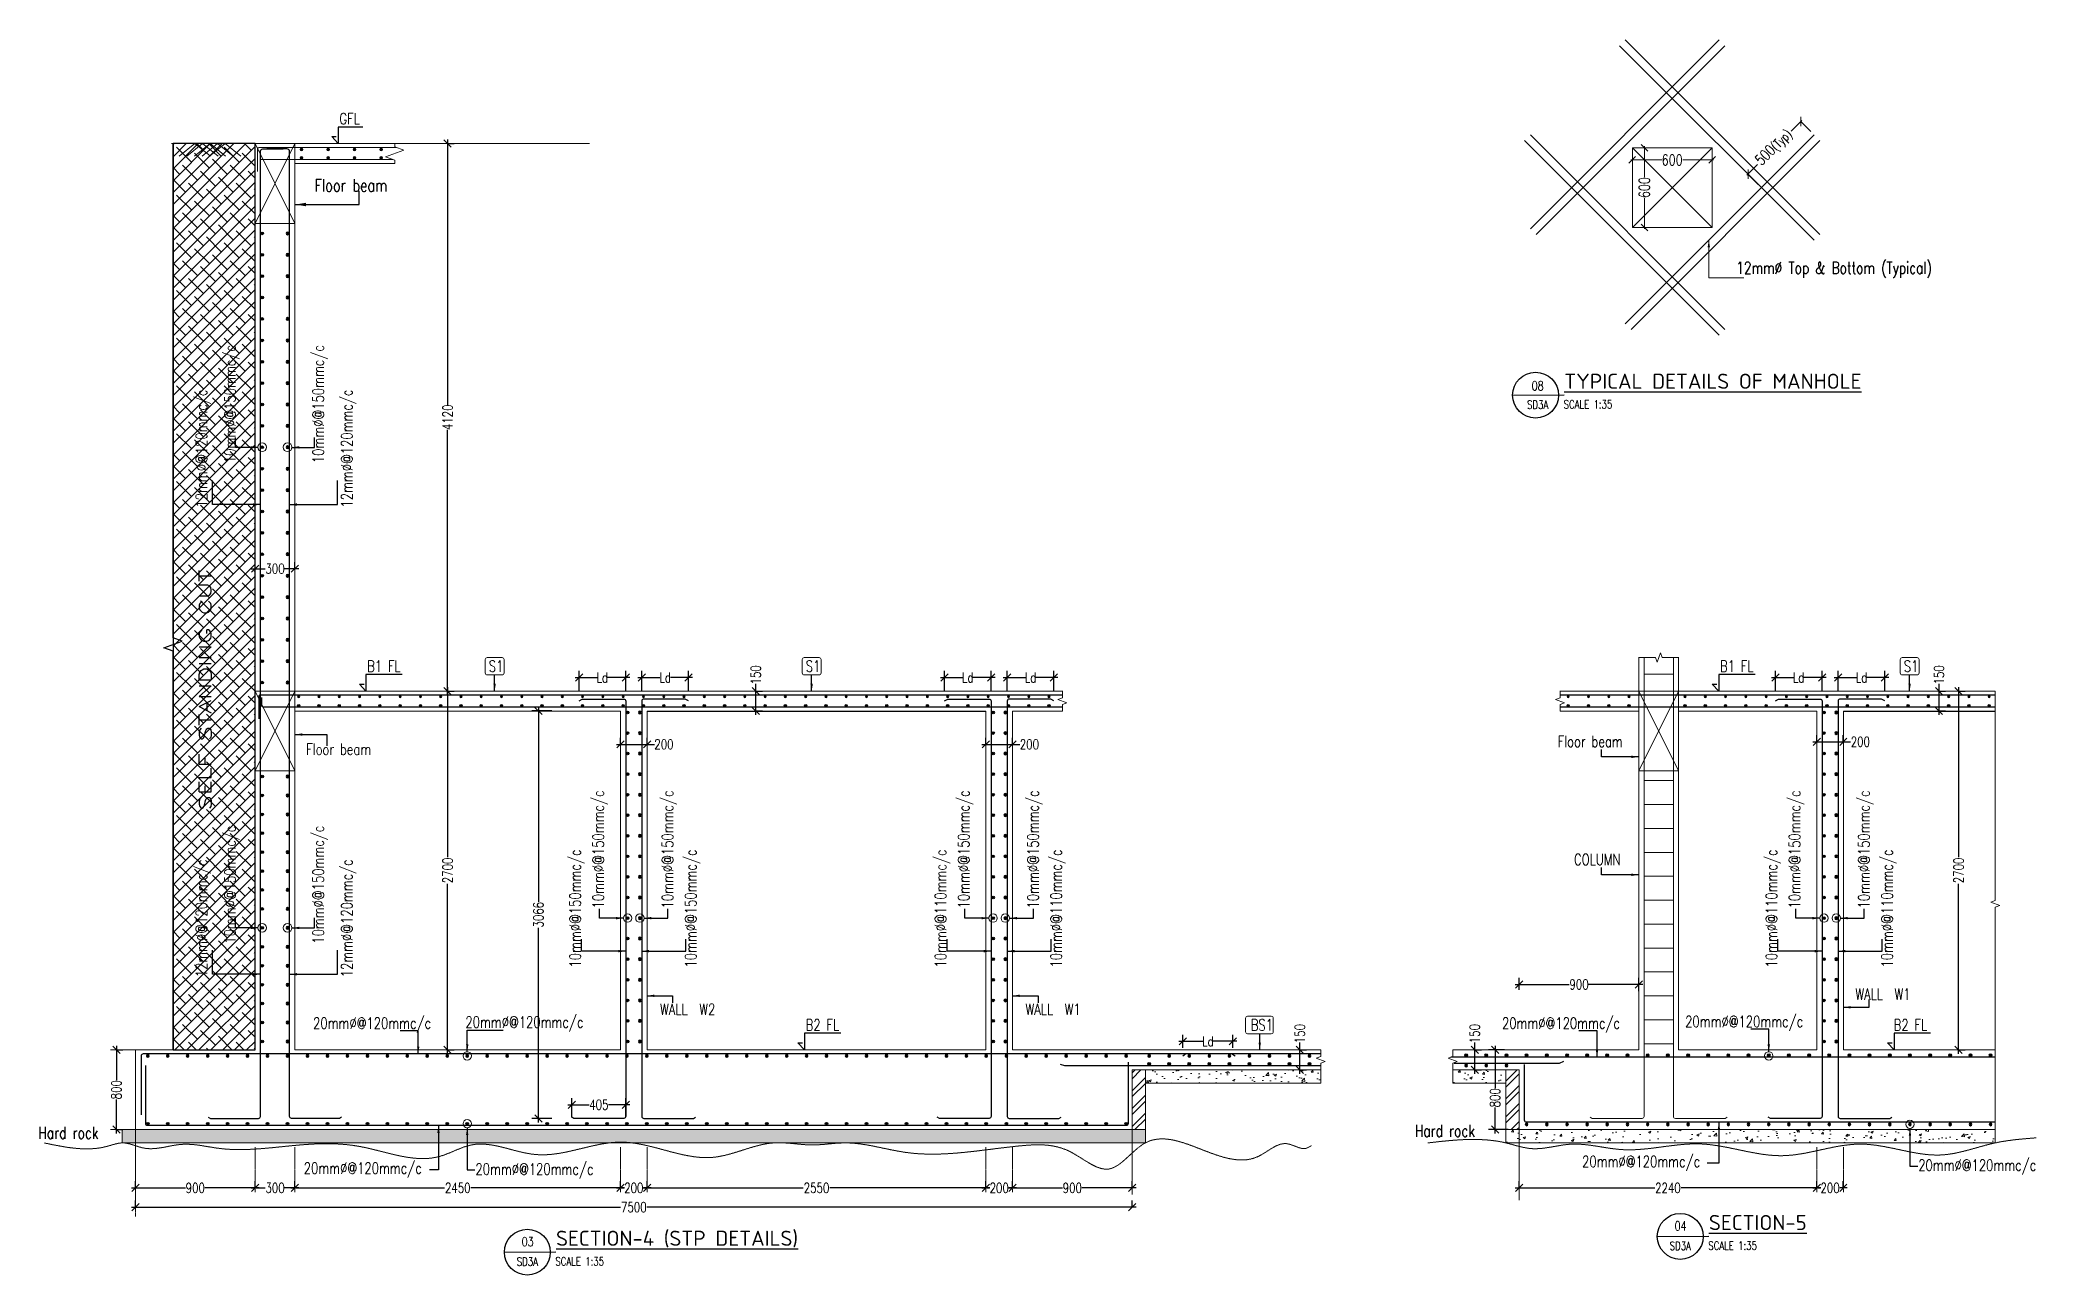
# Model space of a CAD drawing. Header units: millimetres. Extents: x -226110 to 125224, y -84 to 62581.
# Drawn here: x 51092 to 66113, y -84 to 9211 of the extents above; entities that cross this region are included whole.
import ezdxf
from ezdxf.enums import TextEntityAlignment as Align

# ---------------------------------------------------------------- set-up
doc = ezdxf.new("R2010")
doc.units = ezdxf.units.MM
doc.linetypes.add('CENTER', pattern=[2, 1.25, -0.25, 0.25, -0.25])
doc.linetypes.add('HIDDEN', pattern=[0.375, 0.25, -0.125])
for name, color, linetype in [('A-DIM-GRID', 7, 'Continuous'), ('Geo-Text 100', 7, 'Continuous'), ('GEO-TITTLE HEAD', 206, 'Continuous')]:
    doc.layers.add(name, color=color, linetype=linetype)
for name, color, linetype, lineweight in [('Geo @ Reft. Bar', 21, 'Continuous', 30), ('Geo Rein Bar', 21, 'Continuous', 30), ('Geo Rein Un L-S', 180, 'Continuous', 9), ('Geo Section Line', 84, 'Continuous', 18), ('Geo-BOTM.HOR.DIR', 6, 'Continuous', 30), ('Geo-BOTM.VERT.DIR', 21, 'Continuous', 30), ('Geo-Dim  Sec & Plan', 250, 'Continuous', 25), ('Geo-Hiden Rein', 156, 'HIDDEN', 5), ('Geo-PCC-PATT', 8, 'Continuous', 9), ('Geo-Rein Bar Main', 21, 'Continuous', 30), ('Geo-Rein Leader', 252, 'Continuous', 20), ('Geo-Rein Un L-S', 180, 'Continuous', 20), ('Geo-Sec Sml', 7, 'Continuous', 25), ('Geo-Section Line', 84, 'Continuous', 18), ('Geo-TEXT', 7, 'Continuous', 30), ('GRID LINE', 250, 'CENTER', 9)]:
    doc.layers.add(name, color=color, linetype=linetype, lineweight=lineweight)
doc.styles.add('Geo T Arial', font='arial.ttf', dxfattribs={"width": 0.75})
doc.styles.add('Geo Txt Narr', font='simplex8.shx')
doc.styles.add('ISCOPEUR', font='isocpeur.ttf')
doc.styles.add('simplex', font='simplex.shx', dxfattribs={"width": 0.75})
doc.styles.get("Standard").update_dxf_attribs({"font": 'arial.ttf'})
doc.dimstyles.new('Geo1-30 Dim 100', dxfattribs={"dimtxt": 75, "dimasz": 55, "dimexe": 50, "dimexo": 0.2, "dimgap": 0.1, "dimtad": 0, "dimdec": 0, "dimdsep": 46, "dimtxsty": 'simplex', "dimblk": 'OBLIQUE', "dimcen": 5, "dimdle": 30, "dimclrd": 252, "dimclre": 252, "dimclrt": 34, "dimadec": 0, "dimazin": 0, "dimtfac": 1, "dimtdec": 0, "dimtmove": 0, "dimatfit": 3, "dimfxl": 100, "dimfxlon": 1, "dimlwd": -1, "dimlwe": -1, "dimarcsym": 0})
doc.dimstyles.new('Geo1-35 Dim 100', dxfattribs={"dimtxt": 82, "dimasz": 50, "dimexe": 0.11, "dimexo": 0.2, "dimgap": 0.1, "dimtad": 0, "dimdec": 0, "dimdsep": 46, "dimtxsty": 'simplex', "dimblk": 'OBLIQUE', "dimcen": 5, "dimdle": 11, "dimclrd": 252, "dimclre": 252, "dimclrt": 34, "dimadec": 0, "dimazin": 0, "dimtfac": 1, "dimtdec": 0, "dimtmove": 0, "dimatfit": 3, "dimldrblk": 'OBLIQUE', "dimfxl": 1, "dimlwd": -1, "dimlwe": -1, "dimarcsym": 0})
pattern_1 = [(50, (43995.43, -73415.77), (182.18467, -15.9391), [19.05, -209.55]), (355, (43995.43, -73415.77), (-35.2434, 191.05685), [15.24, -167.6406]), (100.45144, (44010.61, -73417.1), (146.94125, 175.11775), [16.19, -178.09024]), (46.1842, (43995.43, -73364.97), (271.07904, -42.0423), [28.575, -314.325]), (96.63556, (44018.02, -73368.47), (237.4041, 247.4261), [24.285, -267.1356]), (351.18415, (43995.43, -73364.97), (237.4041, 247.4261), [22.86, -251.4597]), (21, (44020.83, -73377.67), (151.6144, -102.2652), [19.05, -209.55]), (326, (44020.83, -73377.67), (61.80203, 184.18797), [15.24, -167.64]), (71.45144, (44033.46, -73386.19), (213.4164, 81.92277), [16.19, -178.08994]), (37.5, (43995.43, -73415.77), (3.088603, 84.55504), [0, -165.608, 0, -170.18, 0, -168.275]), (7.5, (43995.43, -73415.77), (66.81966, 100.18057), [0, -97.028, 0, -161.798, 0, -64.135]), (327.5, (43938.79, -73415.77), (135.590595, -5.728744), [0, -63.5, 0, -198.12, 0, -262.89]), (317.5, (43913.39, -73415.77), (148.12918, 25.4265), [0, -82.55, 0, -131.572, 0, -186.69])]

msp = doc.modelspace()

# ---------------------------------------------------------------- texts
at = {"color": 7, "lineweight": 20, "ltscale": 2000, "style": 'simplex', "width": 0.75}
for s, p in [('GFL', (53346, 8575.9)), ('B1 FL', (53554.6, 4455.9)), ('S1', (54469.8, 4455.9)), ('S1', (56855.5, 4455.9)), ('B1 FL', (63735.7, 4455.9)), ('S1', (65118.3, 4455.9)), ('Floor beam', (53095.5, 3830.3)), ('Floor beam', (62513.8, 3888.7)), ('COLUMN', (62636.4, 3001.2)), ('WALL  W2', (55758.9, 1873.3)), ('WALL  W1', (58508.9, 1873.3)), ('WALL  W1', (64753.6, 1987.9)), ('20mm%%C@120mmc/c', (53147.6, 1769.2)), ('20mm%%C@120mmc/c', (54294.1, 1777.3)), ('B2 FL', (56855, 1755.9)), ('BS1', (60204.3, 1755.9)), ('20mm%%C@120mmc/c', (62094.3, 1769.2)), ('20mm%%C@120mmc/c', (63473, 1781.5)), ('B2 FL', (65042.5, 1755.9)), ('20mm%%C@120mmc/c', (53077.6, 678.2)), ('20mm%%C@120mmc/c', (54369.7, 671.2)), ('20mm%%C@120mmc/c', (62697.6, 727.9)), ('20mm%%C@120mmc/c', (65226.9, 700.2))]:
    msp.add_text(s, height=85, dxfattribs=at).set_placement(p)
for s, p in [('10mm%%C@150mmc/c', (52564.8, 6026.6)), ('10mm%%C@150mmc/c', (53229.1, 6026.6)), ('12mm%%C@120mmc/c', (52349.7, 5691.8)), ('12mm%%C@120mmc/c', (53444.2, 5691.8)), ('10mm%%C@150mmc/c', (55336.2, 2675.2)), ('10mm%%C@150mmc/c', (55857.7, 2675.2)), ('10mm%%C@150mmc/c', (58086.2, 2675.2)), ('10mm%%C@150mmc/c', (58607.7, 2675.2)), ('10mm%%C@150mmc/c', (64339.1, 2675.2)), ('10mm%%C@150mmc/c', (64860.7, 2675.2)), ('10mm%%C@150mmc/c', (52564.8, 2410)), ('10mm%%C@150mmc/c', (53229.1, 2410)), ('12mm%%C@120mmc/c', (52349.7, 2156.8)), ('12mm%%C@120mmc/c', (53444.2, 2156.8)), ('10mm%%C@150mmc/c', (55162.4, 2230.5)), ('10mm%%C@150mmc/c', (56031.6, 2230.5)), ('10mm%%C@110mmc/c', (57912.4, 2230.5)), ('10mm%%C@110mmc/c', (58781.6, 2230.5)), ('10mm%%C@110mmc/c', (64165.3, 2230.5)), ('10mm%%C@110mmc/c', (65034.5, 2230.5))]:
    msp.add_text(s, height=85, rotation=90, dxfattribs=at).set_placement(p)
at = {"color": 2, "transparency": 33554610, "style": 'simplex', "width": 1.5}
msp.add_text('SELF STANDING CUT', height=90, rotation=90, dxfattribs=at).set_placement((52381.3, 3412.6))
at = {"layer": 'Geo-Text 100', "style": 'simplex', "width": 0.75}
for s, height, p in [('Floor beam', 95, (53159.3, 8069.3)), ('Hard rock', 90, (51080.3, 941.8, 0)), ('Hard rock', 90, (61438.6, 956.5, 0))]:
    msp.add_text(s, height=height, dxfattribs=at).set_placement(p)
at = {"layer": 'Geo-Text 100', "insert": (63856.8, 7541, 0), "char_height": 90, "width": 1433.202, "attachment_point": 1, "line_spacing_factor": 1.676686, "style": 'simplex'}
msp.add_mtext('\\pxsm1;12mm%%C Top & Bottom (Typical)', dxfattribs=at)

# ---------------------------------------------------------------- blocks, each defined once
blk = doc.blocks.new('*U397')
at = {"layer": 'Geo-Section Line'}
for p, q in [((-0.1, 0), (0.2, 0.6)), ((0.2, 0), (-0.1, 0.6))]:
    blk.add_line(p, q, dxfattribs=at)
blk.add_lwpolyline([(-0.1, 0), (0.2, 0), (0.2, 0.6), (-0.1, 0.6)], close=True, dxfattribs=at)
blk = doc.blocks.new('*U406')
at = {"layer": 'Geo-Section Line'}
for p, q in [((-0.1, 0), (0.2, 0.6)), ((0.2, 0), (-0.1, 0.6))]:
    blk.add_line(p, q, dxfattribs=at)
blk.add_lwpolyline([(-0.1, 0), (0.2, 0), (0.2, 0.6), (-0.1, 0.6)], close=True, dxfattribs=at)
blk = doc.blocks.new('_Oblique')
at = {"color": 0, "linetype": 'ByBlock', "lineweight": -2}
blk.add_line((-0.5, -0.5), (0.5, 0.5), dxfattribs=at)
blk = doc.blocks.new('*D747')
at = {"layer": 'Geo-Dim  Sec & Plan', "color": 252, "linetype": 'Continuous', "transparency": 16777216}
for p, q in [((51667, 1641), (51667, 1383)), ((51667, 981), (51667, 1238))]:
    blk.add_line(p, q, dxfattribs=at)
at = {"layer": 'Geo-Dim  Sec & Plan', "color": 252, "transparency": 16777216}
for p, q in [((51667, 1611), (51717, 1611)), ((51667, 1011), (51717, 1011))]:
    blk.add_line(p, q, dxfattribs=at)
at = {"layer": 'Geo-Dim  Sec & Plan', "color": 252, "transparency": 16777216, "xscale": 55, "yscale": 55, "zscale": 55}
for p, rotation in [((51667, 1611), 90), ((51667, 1011), 270)]:
    blk.add_blockref('_Oblique', p, dxfattribs=dict(at, rotation=rotation))
at = {"layer": 'Geo-Dim  Sec & Plan', "color": 34, "transparency": 16777216, "insert": (51667, 1311), "char_height": 75, "attachment_point": 5, "rotation": 90, "style": 'simplex'}
blk.add_mtext('800', dxfattribs=at)
blk = doc.blocks.new('*D748')
at = {"layer": 'Geo-Dim  Sec & Plan', "color": 252, "transparency": 16777216}
for p, q in [((58411, 572), (58411, 622)), ((59311, 572), (59311, 622))]:
    blk.add_line(p, q, dxfattribs=at)
at = {"layer": 'Geo-Dim  Sec & Plan', "color": 252, "linetype": 'Continuous', "transparency": 16777216}
for p, q in [((58381, 572), (58788, 572)), ((59341, 572), (58933, 572))]:
    blk.add_line(p, q, dxfattribs=at)
at = {"layer": 'Geo-Dim  Sec & Plan', "color": 252, "transparency": 16777216, "xscale": 55, "yscale": 55, "zscale": 55, "rotation": 180}
blk.add_blockref('_Oblique', (58411, 572), dxfattribs=at)
at = {"layer": 'Geo-Dim  Sec & Plan', "color": 252, "transparency": 16777216, "xscale": 55, "yscale": 55, "zscale": 55}
blk.add_blockref('_Oblique', (59311, 572), dxfattribs=at)
at = {"layer": 'Geo-Dim  Sec & Plan', "color": 34, "transparency": 16777216, "insert": (58861, 572), "char_height": 75, "attachment_point": 5, "style": 'simplex'}
blk.add_mtext('900', dxfattribs=at)
blk = doc.blocks.new('*D749')
at = {"layer": 'Geo-Dim  Sec & Plan', "color": 252, "transparency": 16777216}
for p, q in [((51811, 572), (51811, 622)), ((52711, 572), (52711, 622))]:
    blk.add_line(p, q, dxfattribs=at)
at = {"layer": 'Geo-Dim  Sec & Plan', "color": 252, "linetype": 'Continuous', "transparency": 16777216}
for p, q in [((51781, 572), (52188, 572)), ((52741, 572), (52333, 572))]:
    blk.add_line(p, q, dxfattribs=at)
at = {"layer": 'Geo-Dim  Sec & Plan', "color": 252, "transparency": 16777216, "xscale": 55, "yscale": 55, "zscale": 55, "rotation": 180}
blk.add_blockref('_Oblique', (51811, 572), dxfattribs=at)
at = {"layer": 'Geo-Dim  Sec & Plan', "color": 252, "transparency": 16777216, "xscale": 55, "yscale": 55, "zscale": 55}
blk.add_blockref('_Oblique', (52711, 572), dxfattribs=at)
at = {"layer": 'Geo-Dim  Sec & Plan', "color": 34, "transparency": 16777216, "insert": (52261, 572), "char_height": 75, "attachment_point": 5, "style": 'simplex'}
blk.add_mtext('900', dxfattribs=at)
blk = doc.blocks.new('*D750')
at = {"layer": 'Geo-Dim  Sec & Plan', "color": 252, "linetype": 'Continuous', "transparency": 16777216}
for p, q in [((54160, 4341), (54160, 3060)), ((54160, 1581), (54160, 2861))]:
    blk.add_line(p, q, dxfattribs=at)
at = {"layer": 'Geo-Dim  Sec & Plan', "color": 252, "transparency": 16777216}
for p, q in [((54160, 4311), (54210, 4311)), ((54160, 1611), (54210, 1611))]:
    blk.add_line(p, q, dxfattribs=at)
at = {"layer": 'Geo-Dim  Sec & Plan', "color": 252, "transparency": 16777216, "xscale": 55, "yscale": 55, "zscale": 55}
for p, rotation in [((54160, 4311), 90), ((54160, 1611), 270)]:
    blk.add_blockref('_Oblique', p, dxfattribs=dict(at, rotation=rotation))
at = {"layer": 'Geo-Dim  Sec & Plan', "color": 34, "transparency": 16777216, "insert": (54160, 2961), "char_height": 75, "attachment_point": 5, "rotation": 90, "style": 'simplex'}
blk.add_mtext('2700', dxfattribs=at)
blk = doc.blocks.new('*D751')
at = {"layer": 'Geo-Dim  Sec & Plan', "color": 252, "linetype": 'Continuous', "transparency": 16777216}
for p, q in [((54160, 8461), (54160, 6464)), ((54160, 4281), (54160, 6277))]:
    blk.add_line(p, q, dxfattribs=at)
at = {"layer": 'Geo-Dim  Sec & Plan', "color": 252, "transparency": 16777216}
for p, q in [((54160, 8431), (54210, 8431)), ((54160, 4311), (54210, 4311))]:
    blk.add_line(p, q, dxfattribs=at)
at = {"layer": 'Geo-Dim  Sec & Plan', "color": 252, "transparency": 16777216, "xscale": 55, "yscale": 55, "zscale": 55}
for p, rotation in [((54160, 8431), 90), ((54160, 4311), 270)]:
    blk.add_blockref('_Oblique', p, dxfattribs=dict(at, rotation=rotation))
at = {"layer": 'Geo-Dim  Sec & Plan', "color": 34, "transparency": 16777216, "insert": (54160, 6371), "char_height": 75, "attachment_point": 5, "rotation": 90, "style": 'simplex'}
blk.add_mtext('4120', dxfattribs=at)
blk = doc.blocks.new('*D752')
at = {"layer": 'Geo-Dim  Sec & Plan', "color": 252, "transparency": 16777216}
for p, q in [((52711, 572), (52711, 622)), ((53011, 572), (53011, 622))]:
    blk.add_line(p, q, dxfattribs=at)
at = {"layer": 'Geo-Dim  Sec & Plan', "color": 252, "linetype": 'Continuous', "transparency": 16777216}
for p, q in [((52681, 572), (52788, 572)), ((53041, 572), (52933, 572))]:
    blk.add_line(p, q, dxfattribs=at)
at = {"layer": 'Geo-Dim  Sec & Plan', "color": 252, "transparency": 16777216, "xscale": 55, "yscale": 55, "zscale": 55, "rotation": 180}
blk.add_blockref('_Oblique', (52711, 572), dxfattribs=at)
at = {"layer": 'Geo-Dim  Sec & Plan', "color": 252, "transparency": 16777216, "xscale": 55, "yscale": 55, "zscale": 55}
blk.add_blockref('_Oblique', (53011, 572), dxfattribs=at)
at = {"layer": 'Geo-Dim  Sec & Plan', "color": 34, "transparency": 16777216, "insert": (52861, 572), "char_height": 75, "attachment_point": 5, "style": 'simplex'}
blk.add_mtext('300', dxfattribs=at)
blk = doc.blocks.new('*D753')
at = {"layer": 'Geo-Dim  Sec & Plan', "color": 252, "transparency": 16777216}
for p, q in [((51811, 427), (51811, 477)), ((59311, 427), (59311, 477))]:
    blk.add_line(p, q, dxfattribs=at)
at = {"layer": 'Geo-Dim  Sec & Plan', "color": 252, "linetype": 'Continuous', "transparency": 16777216}
for p, q in [((51781, 427), (55461, 427)), ((59341, 427), (55660, 427))]:
    blk.add_line(p, q, dxfattribs=at)
at = {"layer": 'Geo-Dim  Sec & Plan', "color": 252, "transparency": 16777216, "xscale": 55, "yscale": 55, "zscale": 55, "rotation": 180}
blk.add_blockref('_Oblique', (51811, 427), dxfattribs=at)
at = {"layer": 'Geo-Dim  Sec & Plan', "color": 252, "transparency": 16777216, "xscale": 55, "yscale": 55, "zscale": 55}
blk.add_blockref('_Oblique', (59311, 427), dxfattribs=at)
at = {"layer": 'Geo-Dim  Sec & Plan', "color": 34, "transparency": 16777216, "insert": (55561, 427), "char_height": 75, "attachment_point": 5, "style": 'simplex'}
blk.add_mtext('7500', dxfattribs=at)
blk = doc.blocks.new('GEO TITLE HEAD NAME')
at = {"layer": 'GEO-TITTLE HEAD'}
blk.add_line((-11.2, -0.15), (-0.11, -0.09), dxfattribs=at)
blk.add_circle((-6.27, -0.15), 4.93, dxfattribs=at)
at = {"layer": 'Geo-Sec Sml', "lineweight": 18, "ltscale": 0.1, "style": 'Geo T Arial'}
blk.add_attdef('WALL_SECTION', text='', height=3, dxfattribs=at).set_placement((-6.38, 3.46), align=Align.MIDDLE)
at = {"layer": 'Geo-Sec Sml', "color": 84, "style": 'Geo Txt Narr'}
blk.add_attdef('DRAWING-REF', text='', height=2.5, dxfattribs=at).set_placement((-6.38, -2.37), align=Align.MIDDLE)
at = {"layer": 'Geo-TEXT', "style": 'Geo T Arial'}
blk.add_attdef('%%ULAYOUT', (-0.1, 1.21), '', height=4, dxfattribs=at)
at = {"layer": 'Geo-TEXT'}
blk.add_attdef('SCALE', (-0.24, -3.03), '', height=2, dxfattribs=at)
blk = doc.blocks.new('*U411')
at = {"layer": 'Geo Rein Un L-S', "ltscale": 0.1, "true_color": 0x12026e}
h = blk.add_hatch(color=186, dxfattribs=at)
h.dxf.hatch_style = 1
edge = h.paths.add_edge_path()
edge.add_arc((0, 0), 0.5, 0, 360)
h = blk.add_hatch(color=186, dxfattribs=at)
h.dxf.hatch_style = 1
edge = h.paths.add_edge_path()
edge.add_arc((10, 0), 0.5, 0, 360)
h = blk.add_hatch(color=186, dxfattribs=at)
h.dxf.hatch_style = 1
edge = h.paths.add_edge_path()
edge.add_arc((20, 0), 0.5, 0, 360)
h = blk.add_hatch(color=186, dxfattribs=at)
h.dxf.hatch_style = 1
edge = h.paths.add_edge_path()
edge.add_arc((30, 0), 0.5, 0, 360)
at = {"layer": 'Geo Rein Un L-S', "ltscale": 0.1}
for centre in [(0, 0), (10, 0), (20, 0), (30, 0)]:
    blk.add_circle(centre, 0.5, dxfattribs=at)
blk = doc.blocks.new('*U400')
at = {"layer": 'Geo-BOTM.VERT.DIR', "lineweight": 25}
h = blk.add_hatch(color=256, dxfattribs=at)
h.dxf.hatch_style = 1
h.paths.add_polyline_path([(0, -0.08, 1), (0, 0.08, 1)])
blk.add_circle((0, 0), 0.08, dxfattribs=at)
blk = doc.blocks.new('*U754')
at = {"layer": 'Geo-Rein Bar Main', "xscale": 125.0000000000032, "yscale": 125.0000000000032, "zscale": 125.0000000000032, "rotation": 90}
blk.add_blockref('*U400', (0, 0), dxfattribs=at)
blk = doc.blocks.new('*U755')
at = {"color": 0, "linetype": 'ByBlock', "lineweight": -2, "transparency": 16777216, "rotation": 90}
for p in [(8760, 77084), (8760, 76942), (8760, 76799), (8760, 76657), (8760, 76514), (8760, 76372), (8760, 76230), (8760, 76087), (8760, 75945), (8760, 75802), (8760, 75660), (8760, 75517), (8760, 75375), (8760, 75232), (8760, 75090)]:
    blk.add_blockref('*U754', p, dxfattribs=at)
blk = doc.blocks.new('*U756')
at = {"layer": 'Geo-Rein Bar Main', "xscale": 125.0000000000032, "yscale": 125.0000000000032, "zscale": 125.0000000000032, "rotation": 90}
blk.add_blockref('*U400', (0, 0), dxfattribs=at)
blk = doc.blocks.new('*U757')
at = {"color": 0, "linetype": 'ByBlock', "lineweight": -2, "transparency": 16777216, "rotation": 90}
for p in [(8760, 77084), (8760, 76942), (8760, 76799), (8760, 76657), (8760, 76514), (8760, 76372), (8760, 76230), (8760, 76087), (8760, 75945), (8760, 75802), (8760, 75660), (8760, 75517), (8760, 75375), (8760, 75232), (8760, 75090)]:
    blk.add_blockref('*U756', p, dxfattribs=at)
blk = doc.blocks.new('*U758')
at = {"layer": 'Geo-Rein Bar Main', "xscale": 125.0000000000032, "yscale": 125.0000000000032, "zscale": 125.0000000000032, "rotation": 90}
blk.add_blockref('*U400', (0, 0), dxfattribs=at)
blk = doc.blocks.new('*U759')
at = {"color": 0, "linetype": 'ByBlock', "lineweight": -2, "transparency": 16777216, "rotation": 90}
for p in [(8770, 81171), (8770, 81010), (8770, 80849), (8770, 80688), (8770, 80527), (8770, 80366), (8770, 80205), (8770, 80044), (8770, 79883), (8770, 79722), (8770, 79561), (8770, 79400), (8770, 79239), (8770, 79078), (8770, 78917), (8770, 78756), (8770, 78595), (8770, 78434), (8770, 78273), (8770, 78112), (8770, 77951), (8770, 77790)]:
    blk.add_blockref('*U758', p, dxfattribs=at)
blk = doc.blocks.new('*U760')
at = {"layer": 'Geo-Rein Bar Main', "xscale": 125.0000000000032, "yscale": 125.0000000000032, "zscale": 125.0000000000032, "rotation": 90}
blk.add_blockref('*U400', (0, 0), dxfattribs=at)
blk = doc.blocks.new('*U761')
at = {"color": 0, "linetype": 'ByBlock', "lineweight": -2, "transparency": 16777216, "rotation": 90}
for p in [(8770, 81171), (8770, 81010), (8770, 80849), (8770, 80688), (8770, 80527), (8770, 80366), (8770, 80205), (8770, 80044), (8770, 79883), (8770, 79722), (8770, 79561), (8770, 79400), (8770, 79239), (8770, 79078), (8770, 78917), (8770, 78756), (8770, 78595), (8770, 78434), (8770, 78273), (8770, 78112), (8770, 77951), (8770, 77790)]:
    blk.add_blockref('*U760', p, dxfattribs=at)
blk = doc.blocks.new('*U762')
at = {"layer": 'Geo-Rein Bar Main', "xscale": 125.0000000000032, "yscale": 125.0000000000032, "zscale": 125.0000000000032, "rotation": 90}
blk.add_blockref('*U400', (0, 0), dxfattribs=at)
blk = doc.blocks.new('*U763')
at = {"color": 0, "linetype": 'ByBlock', "lineweight": -2, "transparency": 16777216, "rotation": 90}
for p in [(11519, 77566), (11519, 77411), (11519, 77257), (11519, 77102), (11519, 76947), (11519, 76792), (11519, 76637), (11519, 76483), (11519, 76328), (11519, 76173), (11519, 76018), (11519, 75864), (11519, 75709), (11519, 75554), (11519, 75399), (11519, 75245), (11519, 75090)]:
    blk.add_blockref('*U762', p, dxfattribs=at)
blk = doc.blocks.new('*U764')
at = {"layer": 'Geo-Rein Bar Main', "xscale": 125.0000000000032, "yscale": 125.0000000000032, "zscale": 125.0000000000032, "rotation": 90}
blk.add_blockref('*U400', (0, 0), dxfattribs=at)
blk = doc.blocks.new('*U765')
at = {"color": 0, "linetype": 'ByBlock', "lineweight": -2, "transparency": 16777216, "rotation": 90}
for p in [(11519, 77566), (11519, 77411), (11519, 77257), (11519, 77102), (11519, 76947), (11519, 76792), (11519, 76637), (11519, 76483), (11519, 76328), (11519, 76173), (11519, 76018), (11519, 75864), (11519, 75709), (11519, 75554), (11519, 75399), (11519, 75245), (11519, 75090)]:
    blk.add_blockref('*U764', p, dxfattribs=at)
blk = doc.blocks.new('*U768')
at = {"layer": 'Geo-Rein Bar Main', "xscale": 125.0000000000032, "yscale": 125.0000000000032, "zscale": 125.0000000000032, "rotation": 90}
blk.add_blockref('*U400', (0, 0), dxfattribs=at)
blk = doc.blocks.new('*U769')
at = {"color": 0, "linetype": 'ByBlock', "lineweight": -2, "transparency": 16777216, "rotation": 90}
for p in [(11519, 77566), (11519, 77411), (11519, 77257), (11519, 77102), (11519, 76947), (11519, 76792), (11519, 76637), (11519, 76483), (11519, 76328), (11519, 76173), (11519, 76018), (11519, 75864), (11519, 75709), (11519, 75554), (11519, 75399), (11519, 75245), (11519, 75090)]:
    blk.add_blockref('*U768', p, dxfattribs=at)
blk = doc.blocks.new('*U766')
at = {"layer": 'Geo-Rein Bar Main', "xscale": 125.0000000000032, "yscale": 125.0000000000032, "zscale": 125.0000000000032, "rotation": 90}
blk.add_blockref('*U400', (0, 0), dxfattribs=at)
blk = doc.blocks.new('*U767')
at = {"color": 0, "linetype": 'ByBlock', "lineweight": -2, "transparency": 16777216, "rotation": 90}
for p in [(11519, 77566), (11519, 77411), (11519, 77257), (11519, 77102), (11519, 76947), (11519, 76792), (11519, 76637), (11519, 76483), (11519, 76328), (11519, 76173), (11519, 76018), (11519, 75864), (11519, 75709), (11519, 75554), (11519, 75399), (11519, 75245), (11519, 75090)]:
    blk.add_blockref('*U766', p, dxfattribs=at)
blk = doc.blocks.new('*U401')
at = {"layer": 'Geo-BOTM.VERT.DIR', "lineweight": 25}
h = blk.add_hatch(color=256, dxfattribs=at)
h.dxf.hatch_style = 1
h.paths.add_polyline_path([(0.08, 0, 1), (-0.08, 0, 1)])
blk.add_circle((0, 0), 0.08, dxfattribs=at)
blk = doc.blocks.new('*U770')
at = {"layer": 'Geo-Rein Bar Main', "xscale": -100.1968890580194, "yscale": 100.1968890580194, "zscale": 100.1968890580194, "rotation": 180}
blk.add_blockref('*U401', (0, 0), dxfattribs=at)
blk = doc.blocks.new('*U771')
at = {"color": 0, "linetype": 'ByBlock', "lineweight": -2, "transparency": 16777216}
for p in [(9044, 77686), (9197, 77686), (9349, 77686), (9502, 77686), (9654, 77686), (9807, 77686), (9960, 77686), (10112, 77686), (10265, 77686), (10417, 77686), (10570, 77686), (10723, 77686), (10875, 77686), (11028, 77686), (11180, 77686), (11333, 77686), (11486, 77686), (11638, 77686), (11791, 77686), (11943, 77686), (12096, 77686), (12249, 77686), (12401, 77686), (12554, 77686), (12706, 77686), (12859, 77686), (13012, 77686), (13164, 77686), (13317, 77686), (13469, 77686), (13622, 77686), (13775, 77686), (13927, 77686), (14080, 77686), (14232, 77686), (14385, 77686), (14538, 77686), (14690, 77686)]:
    blk.add_blockref('*U770', p, dxfattribs=at)
blk = doc.blocks.new('*U772')
at = {"layer": 'Geo-Rein Bar Main', "xscale": -100.1968890580194, "yscale": 100.1968890580194, "zscale": 100.1968890580194, "rotation": 180}
blk.add_blockref('*U401', (0, 0), dxfattribs=at)
blk = doc.blocks.new('*U773')
at = {"color": 0, "linetype": 'ByBlock', "lineweight": -2, "transparency": 16777216}
for p in [(9044, 77686), (9197, 77686), (9349, 77686), (9502, 77686), (9654, 77686), (9807, 77686), (9960, 77686), (10112, 77686), (10265, 77686), (10417, 77686), (10570, 77686), (10723, 77686), (10875, 77686), (11028, 77686), (11180, 77686), (11333, 77686), (11486, 77686), (11638, 77686), (11791, 77686), (11943, 77686), (12096, 77686), (12249, 77686), (12401, 77686), (12554, 77686), (12706, 77686), (12859, 77686), (13012, 77686), (13164, 77686), (13317, 77686), (13469, 77686), (13622, 77686), (13775, 77686), (13927, 77686), (14080, 77686), (14232, 77686), (14385, 77686), (14538, 77686), (14690, 77686)]:
    blk.add_blockref('*U772', p, dxfattribs=at)
blk = doc.blocks.new('*D775')
at = {"layer": 'Geo-Dim  Sec & Plan', "color": 252, "transparency": 16777216}
for p, q in [((55461, 572), (55461, 622)), ((55661, 572), (55661, 622))]:
    blk.add_line(p, q, dxfattribs=at)
at = {"layer": 'Geo-Dim  Sec & Plan', "color": 252, "linetype": 'Continuous', "transparency": 16777216}
for p, q in [((55431, 572), (55488, 572)), ((55691, 572), (55633, 572))]:
    blk.add_line(p, q, dxfattribs=at)
at = {"layer": 'Geo-Dim  Sec & Plan', "color": 252, "transparency": 16777216, "xscale": 55, "yscale": 55, "zscale": 55, "rotation": 180}
blk.add_blockref('_Oblique', (55461, 572), dxfattribs=at)
at = {"layer": 'Geo-Dim  Sec & Plan', "color": 252, "transparency": 16777216, "xscale": 55, "yscale": 55, "zscale": 55}
blk.add_blockref('_Oblique', (55661, 572), dxfattribs=at)
at = {"layer": 'Geo-Dim  Sec & Plan', "color": 34, "transparency": 16777216, "insert": (55561, 572), "char_height": 75, "attachment_point": 5, "style": 'simplex'}
blk.add_mtext('200', dxfattribs=at)
blk = doc.blocks.new('*D776')
at = {"layer": 'Geo-Dim  Sec & Plan', "color": 252, "transparency": 16777216}
for p, q in [((58211, 572), (58211, 622)), ((58411, 572), (58411, 622))]:
    blk.add_line(p, q, dxfattribs=at)
at = {"layer": 'Geo-Dim  Sec & Plan', "color": 252, "linetype": 'Continuous', "transparency": 16777216}
for p, q in [((58181, 572), (58238, 572)), ((58441, 572), (58383, 572))]:
    blk.add_line(p, q, dxfattribs=at)
at = {"layer": 'Geo-Dim  Sec & Plan', "color": 252, "transparency": 16777216, "xscale": 55, "yscale": 55, "zscale": 55, "rotation": 180}
blk.add_blockref('_Oblique', (58211, 572), dxfattribs=at)
at = {"layer": 'Geo-Dim  Sec & Plan', "color": 252, "transparency": 16777216, "xscale": 55, "yscale": 55, "zscale": 55}
blk.add_blockref('_Oblique', (58411, 572), dxfattribs=at)
at = {"layer": 'Geo-Dim  Sec & Plan', "color": 34, "transparency": 16777216, "insert": (58311, 572), "char_height": 75, "attachment_point": 5, "style": 'simplex'}
blk.add_mtext('200', dxfattribs=at)
blk = doc.blocks.new('*D777')
at = {"layer": 'Geo-Dim  Sec & Plan', "color": 252, "transparency": 16777216}
for p, q in [((53011, 572), (53011, 622)), ((55461, 572), (55461, 622))]:
    blk.add_line(p, q, dxfattribs=at)
at = {"layer": 'Geo-Dim  Sec & Plan', "color": 252, "linetype": 'Continuous', "transparency": 16777216}
for p, q in [((52981, 572), (54136, 572)), ((55491, 572), (54335, 572))]:
    blk.add_line(p, q, dxfattribs=at)
at = {"layer": 'Geo-Dim  Sec & Plan', "color": 252, "transparency": 16777216, "xscale": 55, "yscale": 55, "zscale": 55, "rotation": 180}
blk.add_blockref('_Oblique', (53011, 572), dxfattribs=at)
at = {"layer": 'Geo-Dim  Sec & Plan', "color": 252, "transparency": 16777216, "xscale": 55, "yscale": 55, "zscale": 55}
blk.add_blockref('_Oblique', (55461, 572), dxfattribs=at)
at = {"layer": 'Geo-Dim  Sec & Plan', "color": 34, "transparency": 16777216, "insert": (54236, 572), "char_height": 75, "attachment_point": 5, "style": 'simplex'}
blk.add_mtext('2450', dxfattribs=at)
blk = doc.blocks.new('*D778')
at = {"layer": 'Geo-Dim  Sec & Plan', "color": 252, "transparency": 16777216}
for p, q in [((55661, 572), (55661, 622)), ((58211, 572), (58211, 622))]:
    blk.add_line(p, q, dxfattribs=at)
at = {"layer": 'Geo-Dim  Sec & Plan', "color": 252, "linetype": 'Continuous', "transparency": 16777216}
for p, q in [((55631, 572), (56836, 572)), ((58241, 572), (57035, 572))]:
    blk.add_line(p, q, dxfattribs=at)
at = {"layer": 'Geo-Dim  Sec & Plan', "color": 252, "transparency": 16777216, "xscale": 55, "yscale": 55, "zscale": 55, "rotation": 180}
blk.add_blockref('_Oblique', (55661, 572), dxfattribs=at)
at = {"layer": 'Geo-Dim  Sec & Plan', "color": 252, "transparency": 16777216, "xscale": 55, "yscale": 55, "zscale": 55}
blk.add_blockref('_Oblique', (58211, 572), dxfattribs=at)
at = {"layer": 'Geo-Dim  Sec & Plan', "color": 34, "transparency": 16777216, "insert": (56936, 572), "char_height": 75, "attachment_point": 5, "style": 'simplex'}
blk.add_mtext('2550', dxfattribs=at)
blk = doc.blocks.new('*D779')
at = {"layer": 'Geo-Dim  Sec & Plan', "color": 252, "linetype": 'Continuous', "transparency": 16777216}
for p, q in [((60573, 1611), (60573, 1666)), ((60573, 1431), (60573, 1611))]:
    blk.add_line(p, q, dxfattribs=at)
at = {"layer": 'Geo-Dim  Sec & Plan', "color": 252, "transparency": 16777216}
for p, q in [((60573, 1611), (60623, 1611)), ((60573, 1461), (60623, 1461))]:
    blk.add_line(p, q, dxfattribs=at)
at = {"layer": 'Geo-Dim  Sec & Plan', "color": 252, "transparency": 16777216, "xscale": 55, "yscale": 55, "zscale": 55}
for p, rotation in [((60573, 1611), 90), ((60573, 1461), 270)]:
    blk.add_blockref('_Oblique', p, dxfattribs=dict(at, rotation=rotation))
at = {"layer": 'Geo-Dim  Sec & Plan', "color": 34, "transparency": 16777216, "insert": (60573, 1733), "char_height": 75, "attachment_point": 5, "rotation": 90, "style": 'simplex'}
blk.add_mtext('150', dxfattribs=at)
blk = doc.blocks.new('*D780')
at = {"layer": 'Geo-Dim  Sec & Plan', "color": 252, "linetype": 'Continuous', "transparency": 16777216}
for p, q in [((56479, 4311), (56479, 4366)), ((56479, 4131), (56479, 4311))]:
    blk.add_line(p, q, dxfattribs=at)
at = {"layer": 'Geo-Dim  Sec & Plan', "color": 252, "transparency": 16777216}
for p, q in [((56479, 4311), (56529, 4311)), ((56479, 4161), (56529, 4161))]:
    blk.add_line(p, q, dxfattribs=at)
at = {"layer": 'Geo-Dim  Sec & Plan', "color": 252, "transparency": 16777216, "xscale": 55, "yscale": 55, "zscale": 55}
for p, rotation in [((56479, 4311), 90), ((56479, 4161), 270)]:
    blk.add_blockref('_Oblique', p, dxfattribs=dict(at, rotation=rotation))
at = {"layer": 'Geo-Dim  Sec & Plan', "color": 34, "transparency": 16777216, "insert": (56479, 4433), "char_height": 75, "attachment_point": 5, "rotation": 90, "style": 'simplex'}
blk.add_mtext('150', dxfattribs=at)
blk = doc.blocks.new('*D782')
at = {"layer": 'Geo-Dim  Sec & Plan', "color": 252, "linetype": 'Continuous', "transparency": 16777216}
for p, q in [((59662, 1675), (59842, 1675)), ((60099, 1675), (59920, 1675))]:
    blk.add_line(p, q, dxfattribs=at)
at = {"layer": 'Geo-Dim  Sec & Plan', "color": 252, "transparency": 16777216}
for p, q in [((59692, 1625), (59692, 1725)), ((60069, 1625), (60069, 1725))]:
    blk.add_line(p, q, dxfattribs=at)
at = {"layer": 'Geo-Dim  Sec & Plan', "color": 252, "transparency": 16777216, "xscale": 55, "yscale": 55, "zscale": 55, "rotation": 180}
blk.add_blockref('_Oblique', (59692, 1675), dxfattribs=at)
at = {"layer": 'Geo-Dim  Sec & Plan', "color": 252, "transparency": 16777216, "xscale": 55, "yscale": 55, "zscale": 55}
blk.add_blockref('_Oblique', (60069, 1675), dxfattribs=at)
at = {"layer": 'Geo-Dim  Sec & Plan', "color": 34, "transparency": 16777216, "insert": (59881, 1675), "char_height": 75, "attachment_point": 5, "style": 'simplex'}
blk.add_mtext('Ld', dxfattribs=at)
blk = doc.blocks.new('*U792')
at = {"layer": 'Geo-Rein Bar Main', "xscale": 125.0000000000505, "yscale": 125.0000000000505, "zscale": 125.0000000000505}
blk.add_blockref('*U401', (0, 0), dxfattribs=at)
blk = doc.blocks.new('*U793')
at = {"color": 0, "linetype": 'ByBlock', "lineweight": -2, "transparency": 16777216}
for p in [(7908, 74471), (8058, 74471), (8208, 74471), (8359, 74471), (8509, 74471), (8659, 74471), (8809, 74471), (8960, 74471), (9110, 74471), (9260, 74471), (9410, 74471), (9561, 74471), (9711, 74471), (9861, 74471), (10011, 74471), (10162, 74471), (10312, 74471), (10462, 74471), (10612, 74471), (10763, 74471), (10913, 74471), (11063, 74471), (11213, 74471), (11364, 74471), (11514, 74471), (11664, 74471), (11814, 74471), (11965, 74471), (12115, 74471), (12265, 74471), (12415, 74471), (12566, 74471), (12716, 74471), (12866, 74471), (13016, 74471), (13167, 74471), (13317, 74471), (13467, 74471), (13617, 74471), (13768, 74471), (13918, 74471), (14068, 74471), (14218, 74471), (14369, 74471), (14519, 74471), (14669, 74471), (14819, 74471), (14970, 74471), (15120, 74471), (15270, 74471)]:
    blk.add_blockref('*U792', p, dxfattribs=at)
blk = doc.blocks.new('*U794')
at = {"layer": 'Geo-Rein Bar Main', "xscale": 125.0000000000505, "yscale": 125.0000000000505, "zscale": 125.0000000000505}
blk.add_blockref('*U401', (0, 0), dxfattribs=at)
blk = doc.blocks.new('*U795')
at = {"color": 0, "linetype": 'ByBlock', "lineweight": -2, "transparency": 16777216}
for p in [(7908, 74471), (8058, 74471), (8208, 74471), (8359, 74471), (8509, 74471), (8659, 74471), (8809, 74471), (8960, 74471), (9110, 74471), (9260, 74471), (9410, 74471), (9561, 74471), (9711, 74471), (9861, 74471), (10011, 74471), (10162, 74471), (10312, 74471), (10462, 74471), (10612, 74471), (10763, 74471), (10913, 74471), (11063, 74471), (11213, 74471), (11364, 74471), (11514, 74471), (11664, 74471), (11814, 74471), (11965, 74471), (12115, 74471), (12265, 74471), (12415, 74471), (12566, 74471), (12716, 74471), (12866, 74471), (13016, 74471), (13167, 74471), (13317, 74471), (13467, 74471), (13617, 74471), (13768, 74471), (13918, 74471), (14068, 74471), (14218, 74471), (14369, 74471), (14519, 74471), (14669, 74471), (14819, 74471), (14970, 74471), (15120, 74471), (15270, 74471)]:
    blk.add_blockref('*U794', p, dxfattribs=at)
blk = doc.blocks.new('*D896')
at = {"layer": 'Geo-Dim  Sec & Plan', "color": 252, "linetype": 'Continuous', "transparency": 16777216}
for p, q in [((55591, 4413), (55758, 4413)), ((56002, 4413), (55836, 4413))]:
    blk.add_line(p, q, dxfattribs=at)
at = {"layer": 'Geo-Dim  Sec & Plan', "color": 252, "transparency": 16777216}
for p, q in [((55621, 4313), (55621, 4463)), ((55972, 4313), (55972, 4463))]:
    blk.add_line(p, q, dxfattribs=at)
at = {"layer": 'Geo-Dim  Sec & Plan', "color": 252, "transparency": 16777216, "xscale": 55, "yscale": 55, "zscale": 55, "rotation": 180}
blk.add_blockref('_Oblique', (55621, 4413), dxfattribs=at)
at = {"layer": 'Geo-Dim  Sec & Plan', "color": 252, "transparency": 16777216, "xscale": 55, "yscale": 55, "zscale": 55}
blk.add_blockref('_Oblique', (55972, 4413), dxfattribs=at)
at = {"layer": 'Geo-Dim  Sec & Plan', "color": 34, "transparency": 16777216, "insert": (55797, 4413), "char_height": 75, "attachment_point": 5, "style": 'simplex'}
blk.add_mtext('Ld', dxfattribs=at)
blk = doc.blocks.new('*D898')
at = {"layer": 'Geo-Dim  Sec & Plan', "color": 252, "linetype": 'Continuous', "transparency": 16777216}
for p, q in [((57869, 4413), (58035, 4413)), ((58280, 4413), (58113, 4413))]:
    blk.add_line(p, q, dxfattribs=at)
at = {"layer": 'Geo-Dim  Sec & Plan', "color": 252, "transparency": 16777216}
for p, q in [((57899, 4313), (57899, 4463)), ((58250, 4313), (58250, 4463))]:
    blk.add_line(p, q, dxfattribs=at)
at = {"layer": 'Geo-Dim  Sec & Plan', "color": 252, "transparency": 16777216, "xscale": 55, "yscale": 55, "zscale": 55, "rotation": 180}
blk.add_blockref('_Oblique', (57899, 4413), dxfattribs=at)
at = {"layer": 'Geo-Dim  Sec & Plan', "color": 252, "transparency": 16777216, "xscale": 55, "yscale": 55, "zscale": 55}
blk.add_blockref('_Oblique', (58250, 4413), dxfattribs=at)
at = {"layer": 'Geo-Dim  Sec & Plan', "color": 34, "transparency": 16777216, "insert": (58074, 4413), "char_height": 75, "attachment_point": 5, "style": 'simplex'}
blk.add_mtext('Ld', dxfattribs=at)
blk = doc.blocks.new('*D897')
at = {"layer": 'Geo-Dim  Sec & Plan', "color": 252, "linetype": 'Continuous', "transparency": 16777216}
for p, q in [((58341, 4413), (58508, 4413)), ((58752, 4413), (58586, 4413))]:
    blk.add_line(p, q, dxfattribs=at)
at = {"layer": 'Geo-Dim  Sec & Plan', "color": 252, "transparency": 16777216}
for p, q in [((58371, 4313), (58371, 4463)), ((58722, 4313), (58722, 4463))]:
    blk.add_line(p, q, dxfattribs=at)
at = {"layer": 'Geo-Dim  Sec & Plan', "color": 252, "transparency": 16777216, "xscale": 55, "yscale": 55, "zscale": 55, "rotation": 180}
blk.add_blockref('_Oblique', (58371, 4413), dxfattribs=at)
at = {"layer": 'Geo-Dim  Sec & Plan', "color": 252, "transparency": 16777216, "xscale": 55, "yscale": 55, "zscale": 55}
blk.add_blockref('_Oblique', (58722, 4413), dxfattribs=at)
at = {"layer": 'Geo-Dim  Sec & Plan', "color": 34, "transparency": 16777216, "insert": (58547, 4413), "char_height": 75, "attachment_point": 5, "style": 'simplex'}
blk.add_mtext('Ld', dxfattribs=at)
blk = doc.blocks.new('*D900')
at = {"layer": 'Geo-Dim  Sec & Plan', "color": 252, "linetype": 'Continuous', "transparency": 16777216}
for p, q in [((55119, 4413), (55285, 4413)), ((55530, 4413), (55363, 4413))]:
    blk.add_line(p, q, dxfattribs=at)
at = {"layer": 'Geo-Dim  Sec & Plan', "color": 252, "transparency": 16777216}
for p, q in [((55149, 4313), (55149, 4463)), ((55500, 4313), (55500, 4463))]:
    blk.add_line(p, q, dxfattribs=at)
at = {"layer": 'Geo-Dim  Sec & Plan', "color": 252, "transparency": 16777216, "xscale": 55, "yscale": 55, "zscale": 55, "rotation": 180}
blk.add_blockref('_Oblique', (55149, 4413), dxfattribs=at)
at = {"layer": 'Geo-Dim  Sec & Plan', "color": 252, "transparency": 16777216, "xscale": 55, "yscale": 55, "zscale": 55}
blk.add_blockref('_Oblique', (55500, 4413), dxfattribs=at)
at = {"layer": 'Geo-Dim  Sec & Plan', "color": 34, "transparency": 16777216, "insert": (55324, 4413), "char_height": 75, "attachment_point": 5, "style": 'simplex'}
blk.add_mtext('Ld', dxfattribs=at)
blk = doc.blocks.new('*D903')
at = {"layer": 'Geo-Dim  Sec & Plan', "color": 252, "linetype": 'Continuous', "transparency": 16777216}
for p, q in [((55431, 3910), (55661, 3910)), ((55661, 3910), (55716, 3910))]:
    blk.add_line(p, q, dxfattribs=at)
at = {"layer": 'Geo-Dim  Sec & Plan', "color": 252, "transparency": 16777216}
for p, q in [((55461, 3910), (55461, 3960)), ((55661, 3910), (55661, 3960))]:
    blk.add_line(p, q, dxfattribs=at)
at = {"layer": 'Geo-Dim  Sec & Plan', "color": 252, "transparency": 16777216, "xscale": 55, "yscale": 55, "zscale": 55, "rotation": 180}
blk.add_blockref('_Oblique', (55461, 3910), dxfattribs=at)
at = {"layer": 'Geo-Dim  Sec & Plan', "color": 252, "transparency": 16777216, "xscale": 55, "yscale": 55, "zscale": 55}
blk.add_blockref('_Oblique', (55661, 3910), dxfattribs=at)
at = {"layer": 'Geo-Dim  Sec & Plan', "color": 34, "transparency": 16777216, "insert": (55788, 3910), "char_height": 75, "attachment_point": 5, "style": 'simplex'}
blk.add_mtext('200', dxfattribs=at)
blk = doc.blocks.new('*D904')
at = {"layer": 'Geo-Dim  Sec & Plan', "color": 252, "linetype": 'Continuous', "transparency": 16777216}
for p, q in [((58181, 3910), (58411, 3910)), ((58411, 3910), (58466, 3910))]:
    blk.add_line(p, q, dxfattribs=at)
at = {"layer": 'Geo-Dim  Sec & Plan', "color": 252, "transparency": 16777216}
for p, q in [((58211, 3910), (58211, 3960)), ((58411, 3910), (58411, 3960))]:
    blk.add_line(p, q, dxfattribs=at)
at = {"layer": 'Geo-Dim  Sec & Plan', "color": 252, "transparency": 16777216, "xscale": 55, "yscale": 55, "zscale": 55, "rotation": 180}
blk.add_blockref('_Oblique', (58211, 3910), dxfattribs=at)
at = {"layer": 'Geo-Dim  Sec & Plan', "color": 252, "transparency": 16777216, "xscale": 55, "yscale": 55, "zscale": 55}
blk.add_blockref('_Oblique', (58411, 3910), dxfattribs=at)
at = {"layer": 'Geo-Dim  Sec & Plan', "color": 34, "transparency": 16777216, "insert": (58538, 3910), "char_height": 75, "attachment_point": 5, "style": 'simplex'}
blk.add_mtext('200', dxfattribs=at)
blk = doc.blocks.new('*D937')
at = {"layer": 'Geo-Dim  Sec & Plan', "color": 252, "transparency": 16777216}
for p, q in [((52711, 5232), (52711, 5282)), ((53011, 5232), (53011, 5282))]:
    blk.add_line(p, q, dxfattribs=at)
at = {"layer": 'Geo-Dim  Sec & Plan', "color": 252, "linetype": 'Continuous', "transparency": 16777216}
for p, q in [((52681, 5232), (52788, 5232)), ((53041, 5232), (52933, 5232))]:
    blk.add_line(p, q, dxfattribs=at)
at = {"layer": 'Geo-Dim  Sec & Plan', "color": 252, "transparency": 16777216, "xscale": 55, "yscale": 55, "zscale": 55, "rotation": 180}
blk.add_blockref('_Oblique', (52711, 5232), dxfattribs=at)
at = {"layer": 'Geo-Dim  Sec & Plan', "color": 252, "transparency": 16777216, "xscale": 55, "yscale": 55, "zscale": 55}
blk.add_blockref('_Oblique', (53011, 5232), dxfattribs=at)
at = {"layer": 'Geo-Dim  Sec & Plan', "color": 34, "transparency": 16777216, "insert": (52861, 5232), "char_height": 75, "attachment_point": 5, "style": 'simplex'}
blk.add_mtext('300', dxfattribs=at)
blk = doc.blocks.new('*D1360')
at = {"layer": 'Geo-Dim  Sec & Plan', "color": 252, "transparency": 16777216}
for p, q in [((54943, 4161), (54793, 4161)), ((54943, 1095), (54793, 1095))]:
    blk.add_line(p, q, dxfattribs=at)
at = {"layer": 'Geo-Dim  Sec & Plan', "color": 252, "linetype": 'Continuous', "transparency": 16777216}
for p, q in [((54843, 4191), (54843, 2725)), ((54843, 1065), (54843, 2530))]:
    blk.add_line(p, q, dxfattribs=at)
at = {"layer": 'Geo-Dim  Sec & Plan', "color": 252, "transparency": 16777216, "xscale": 55, "yscale": 55, "zscale": 55}
for p, rotation in [((54843, 4161), 90), ((54843, 1095), 270)]:
    blk.add_blockref('_Oblique', p, dxfattribs=dict(at, rotation=rotation))
at = {"layer": 'Geo-Dim  Sec & Plan', "color": 34, "transparency": 16777216, "insert": (54843, 2628), "char_height": 75, "attachment_point": 5, "rotation": 90, "style": 'simplex'}
blk.add_mtext('3066', dxfattribs=at)
blk = doc.blocks.new('*D1361')
at = {"layer": 'Geo-Dim  Sec & Plan', "color": 252, "transparency": 16777216}
for p, q in [((55095, 1103), (55095, 1248)), ((55500, 1110), (55500, 1248))]:
    blk.add_line(p, q, dxfattribs=at)
at = {"layer": 'Geo-Dim  Sec & Plan', "color": 252, "linetype": 'Continuous', "transparency": 16777216}
for p, q in [((55065, 1198), (55225, 1198)), ((55530, 1198), (55370, 1198))]:
    blk.add_line(p, q, dxfattribs=at)
at = {"layer": 'Geo-Dim  Sec & Plan', "color": 252, "transparency": 16777216, "xscale": 55, "yscale": 55, "zscale": 55, "rotation": 180}
blk.add_blockref('_Oblique', (55095, 1198), dxfattribs=at)
at = {"layer": 'Geo-Dim  Sec & Plan', "color": 252, "transparency": 16777216, "xscale": 55, "yscale": 55, "zscale": 55}
blk.add_blockref('_Oblique', (55500, 1198), dxfattribs=at)
at = {"layer": 'Geo-Dim  Sec & Plan', "color": 34, "transparency": 16777216, "insert": (55298, 1198), "char_height": 75, "attachment_point": 5, "style": 'simplex'}
blk.add_mtext('405', dxfattribs=at)
blk = doc.blocks.new('*D788')
at = {"layer": 'Geo-Dim  Sec & Plan', "color": 252, "transparency": 16777216}
for p, q in [((62224, 572), (62224, 622)), ((64463, 572), (64463, 622))]:
    blk.add_line(p, q, dxfattribs=at)
at = {"layer": 'Geo-Dim  Sec & Plan', "color": 252, "linetype": 'Continuous', "transparency": 16777216}
for p, q in [((62194, 572), (63244, 572)), ((64493, 572), (63443, 572))]:
    blk.add_line(p, q, dxfattribs=at)
at = {"layer": 'Geo-Dim  Sec & Plan', "color": 252, "transparency": 16777216, "xscale": 55, "yscale": 55, "zscale": 55, "rotation": 180}
blk.add_blockref('_Oblique', (62224, 572), dxfattribs=at)
at = {"layer": 'Geo-Dim  Sec & Plan', "color": 252, "transparency": 16777216, "xscale": 55, "yscale": 55, "zscale": 55}
blk.add_blockref('_Oblique', (64463, 572), dxfattribs=at)
at = {"layer": 'Geo-Dim  Sec & Plan', "color": 34, "transparency": 16777216, "insert": (63343, 572), "char_height": 75, "attachment_point": 5, "style": 'simplex'}
blk.add_mtext('2240', dxfattribs=at)
blk = doc.blocks.new('*D789')
at = {"layer": 'Geo-Dim  Sec & Plan', "color": 252, "linetype": 'Continuous', "transparency": 16777216}
for p, q in [((65530, 4341), (65530, 3060)), ((65530, 1581), (65530, 2861))]:
    blk.add_line(p, q, dxfattribs=at)
at = {"layer": 'Geo-Dim  Sec & Plan', "color": 252, "transparency": 16777216}
for p, q in [((65530, 4311), (65580, 4311)), ((65530, 1611), (65580, 1611))]:
    blk.add_line(p, q, dxfattribs=at)
at = {"layer": 'Geo-Dim  Sec & Plan', "color": 252, "transparency": 16777216, "xscale": 55, "yscale": 55, "zscale": 55}
for p, rotation in [((65530, 4311), 90), ((65530, 1611), 270)]:
    blk.add_blockref('_Oblique', p, dxfattribs=dict(at, rotation=rotation))
at = {"layer": 'Geo-Dim  Sec & Plan', "color": 34, "transparency": 16777216, "insert": (65530, 2961), "char_height": 75, "attachment_point": 5, "rotation": 90, "style": 'simplex'}
blk.add_mtext('2700', dxfattribs=at)
blk = doc.blocks.new('*U785')
at = {"layer": 'Geo-Rein Bar Main', "xscale": 125.0000000000032, "yscale": 125.0000000000032, "zscale": 125.0000000000032, "rotation": 90}
blk.add_blockref('*U400', (0, 0), dxfattribs=at)
blk = doc.blocks.new('*U786')
at = {"color": 0, "linetype": 'ByBlock', "lineweight": -2, "transparency": 16777216, "rotation": 90}
for p in [(11519, 77566), (11519, 77411), (11519, 77257), (11519, 77102), (11519, 76947), (11519, 76792), (11519, 76637), (11519, 76483), (11519, 76328), (11519, 76173), (11519, 76018), (11519, 75864), (11519, 75709), (11519, 75554), (11519, 75399), (11519, 75245), (11519, 75090)]:
    blk.add_blockref('*U785', p, dxfattribs=at)
blk = doc.blocks.new('*U783')
at = {"layer": 'Geo-Rein Bar Main', "xscale": 125.0000000000032, "yscale": 125.0000000000032, "zscale": 125.0000000000032, "rotation": 90}
blk.add_blockref('*U400', (0, 0), dxfattribs=at)
blk = doc.blocks.new('*U784')
at = {"color": 0, "linetype": 'ByBlock', "lineweight": -2, "transparency": 16777216, "rotation": 90}
for p in [(11519, 77566), (11519, 77411), (11519, 77257), (11519, 77102), (11519, 76947), (11519, 76792), (11519, 76637), (11519, 76483), (11519, 76328), (11519, 76173), (11519, 76018), (11519, 75864), (11519, 75709), (11519, 75554), (11519, 75399), (11519, 75245), (11519, 75090)]:
    blk.add_blockref('*U783', p, dxfattribs=at)
blk = doc.blocks.new('*D787')
at = {"layer": 'Geo-Dim  Sec & Plan', "color": 252, "transparency": 16777216}
for p, q in [((64463, 572), (64463, 622)), ((64663, 572), (64663, 622))]:
    blk.add_line(p, q, dxfattribs=at)
at = {"layer": 'Geo-Dim  Sec & Plan', "color": 252, "linetype": 'Continuous', "transparency": 16777216}
for p, q in [((64433, 572), (64491, 572)), ((64693, 572), (64636, 572))]:
    blk.add_line(p, q, dxfattribs=at)
at = {"layer": 'Geo-Dim  Sec & Plan', "color": 252, "transparency": 16777216, "xscale": 55, "yscale": 55, "zscale": 55, "rotation": 180}
blk.add_blockref('_Oblique', (64463, 572), dxfattribs=at)
at = {"layer": 'Geo-Dim  Sec & Plan', "color": 252, "transparency": 16777216, "xscale": 55, "yscale": 55, "zscale": 55}
blk.add_blockref('_Oblique', (64663, 572), dxfattribs=at)
at = {"layer": 'Geo-Dim  Sec & Plan', "color": 34, "transparency": 16777216, "insert": (64563, 572), "char_height": 75, "attachment_point": 5, "style": 'simplex'}
blk.add_mtext('200', dxfattribs=at)
blk = doc.blocks.new('*D790')
at = {"layer": 'Geo-Dim  Sec & Plan', "color": 252, "linetype": 'Continuous', "transparency": 16777216}
for p, q in [((65383, 4311), (65383, 4366)), ((65383, 4131), (65383, 4311))]:
    blk.add_line(p, q, dxfattribs=at)
at = {"layer": 'Geo-Dim  Sec & Plan', "color": 252, "transparency": 16777216}
for p, q in [((65383, 4311), (65433, 4311)), ((65383, 4161), (65433, 4161))]:
    blk.add_line(p, q, dxfattribs=at)
at = {"layer": 'Geo-Dim  Sec & Plan', "color": 252, "transparency": 16777216, "xscale": 55, "yscale": 55, "zscale": 55}
for p, rotation in [((65383, 4311), 90), ((65383, 4161), 270)]:
    blk.add_blockref('_Oblique', p, dxfattribs=dict(at, rotation=rotation))
at = {"layer": 'Geo-Dim  Sec & Plan', "color": 34, "transparency": 16777216, "insert": (65383, 4433), "char_height": 75, "attachment_point": 5, "rotation": 90, "style": 'simplex'}
blk.add_mtext('150', dxfattribs=at)
blk = doc.blocks.new('*D791')
at = {"layer": 'Geo-Dim  Sec & Plan', "color": 252, "transparency": 16777216}
for p, q in [((62113, 1611), (61992, 1611)), ((62142, 1011), (61992, 1011))]:
    blk.add_line(p, q, dxfattribs=at)
at = {"layer": 'Geo-Dim  Sec & Plan', "color": 252, "linetype": 'Continuous', "transparency": 16777216}
for p, q in [((62042, 1641), (62042, 1323)), ((62042, 981), (62042, 1178))]:
    blk.add_line(p, q, dxfattribs=at)
at = {"layer": 'Geo-Dim  Sec & Plan', "color": 252, "transparency": 16777216, "xscale": 55, "yscale": 55, "zscale": 55}
for p, rotation in [((62042, 1611), 90), ((62042, 1011), 270)]:
    blk.add_blockref('_Oblique', p, dxfattribs=dict(at, rotation=rotation))
at = {"layer": 'Geo-Dim  Sec & Plan', "color": 34, "transparency": 16777216, "insert": (62042, 1250), "char_height": 75, "attachment_point": 5, "rotation": 90, "style": 'simplex'}
blk.add_mtext('800', dxfattribs=at)
blk = doc.blocks.new('*U796')
at = {"layer": 'Geo-Rein Bar Main', "xscale": -125.0000000000505, "yscale": 125.0000000000505, "zscale": 125.0000000000505, "rotation": 180}
blk.add_blockref('*U401', (0, 0), dxfattribs=at)
blk = doc.blocks.new('*U797')
at = {"color": 0, "linetype": 'ByBlock', "lineweight": -2, "transparency": 16777216}
for p in [(33998, 74471), (34150, 74471), (34302, 74471), (34454, 74471), (34605, 74471), (34757, 74471), (34909, 74471), (35061, 74471), (35213, 74471), (35365, 74471), (35516, 74471), (35668, 74471), (35820, 74471), (35972, 74471), (36124, 74471), (36276, 74471), (36427, 74471), (36579, 74471), (36731, 74471), (36883, 74471), (37035, 74471), (37186, 74471), (37338, 74471), (37490, 74471)]:
    blk.add_blockref('*U796', p, dxfattribs=at)
blk = doc.blocks.new('*U798')
at = {"layer": 'Geo-Rein Bar Main', "xscale": -125.0000000000505, "yscale": 125.0000000000505, "zscale": 125.0000000000505, "rotation": 180}
blk.add_blockref('*U401', (0, 0), dxfattribs=at)
blk = doc.blocks.new('*U799')
at = {"color": 0, "linetype": 'ByBlock', "lineweight": -2, "transparency": 16777216}
for p in [(33998, 74471), (34150, 74471), (34302, 74471), (34454, 74471), (34605, 74471), (34757, 74471), (34909, 74471), (35061, 74471), (35213, 74471), (35365, 74471), (35516, 74471), (35668, 74471), (35820, 74471), (35972, 74471), (36124, 74471), (36276, 74471), (36427, 74471), (36579, 74471), (36731, 74471), (36883, 74471), (37035, 74471), (37186, 74471), (37338, 74471), (37490, 74471)]:
    blk.add_blockref('*U798', p, dxfattribs=at)
blk = doc.blocks.new('*D800')
at = {"layer": 'Geo-Dim  Sec & Plan', "color": 252, "linetype": 'Continuous', "transparency": 16777216}
for p, q in [((62194, 2103), (62601, 2103)), ((63154, 2103), (62746, 2103))]:
    blk.add_line(p, q, dxfattribs=at)
at = {"layer": 'Geo-Dim  Sec & Plan', "color": 252, "transparency": 16777216}
for p, q in [((62224, 2063), (62224, 2153)), ((63124, 2053), (63124, 2153))]:
    blk.add_line(p, q, dxfattribs=at)
at = {"layer": 'Geo-Dim  Sec & Plan', "color": 252, "transparency": 16777216, "xscale": 55, "yscale": 55, "zscale": 55, "rotation": 180}
blk.add_blockref('_Oblique', (62224, 2103), dxfattribs=at)
at = {"layer": 'Geo-Dim  Sec & Plan', "color": 252, "transparency": 16777216, "xscale": 55, "yscale": 55, "zscale": 55}
blk.add_blockref('_Oblique', (63124, 2103), dxfattribs=at)
at = {"layer": 'Geo-Dim  Sec & Plan', "color": 34, "transparency": 16777216, "insert": (62674, 2103), "char_height": 75, "attachment_point": 5, "style": 'simplex'}
blk.add_mtext('900', dxfattribs=at)
blk = doc.blocks.new('*D801')
at = {"layer": 'Geo-Dim  Sec & Plan', "color": 252, "linetype": 'Continuous', "transparency": 16777216}
for p, q in [((61889, 1611), (61889, 1666)), ((61889, 1431), (61889, 1611))]:
    blk.add_line(p, q, dxfattribs=at)
at = {"layer": 'Geo-Dim  Sec & Plan', "color": 252, "transparency": 16777216}
for p, q in [((61889, 1611), (61939, 1611)), ((61889, 1461), (61939, 1461))]:
    blk.add_line(p, q, dxfattribs=at)
at = {"layer": 'Geo-Dim  Sec & Plan', "color": 252, "transparency": 16777216, "xscale": 55, "yscale": 55, "zscale": 55}
for p, rotation in [((61889, 1611), 90), ((61889, 1461), 270)]:
    blk.add_blockref('_Oblique', p, dxfattribs=dict(at, rotation=rotation))
at = {"layer": 'Geo-Dim  Sec & Plan', "color": 34, "transparency": 16777216, "insert": (61889, 1733), "char_height": 75, "attachment_point": 5, "rotation": 90, "style": 'simplex'}
blk.add_mtext('150', dxfattribs=at)
blk = doc.blocks.new('*D890')
at = {"layer": 'Geo-Rein Leader', "color": 252, "linetype": 'Continuous', "transparency": 16777216}
for p, q in [((64350, 8605), (64270, 8525)), ((63938, 8193), (64018, 8273))]:
    blk.add_line(p, q, dxfattribs=at)
at = {"layer": 'Geo-Rein Leader', "color": 252, "transparency": 16777216}
for p, q in [((64419, 8521), (64342, 8598)), ((64022, 8124), (63945, 8201))]:
    blk.add_line(p, q, dxfattribs=at)
at = {"layer": 'Geo-Rein Leader', "color": 252, "transparency": 16777216, "xscale": 50, "yscale": 50, "zscale": 50}
for p, rotation in [((64343, 8598), 44.99999999955784), ((63946, 8201), 224.9999999995578)]:
    blk.add_blockref('_Oblique', p, dxfattribs=dict(at, rotation=rotation))
at = {"layer": 'Geo-Rein Leader', "color": 34, "transparency": 16777216, "insert": (64144, 8399), "char_height": 82, "attachment_point": 5, "rotation": 45, "style": 'simplex'}
blk.add_mtext('500{\\H0.83333x;(Typ)}', dxfattribs=at)
blk = doc.blocks.new('*D891')
at = {"layer": 'Geo-Rein Leader', "color": 252, "linetype": 'Continuous', "transparency": 16777216}
for p, q in [((63166, 8411), (63166, 8179)), ((63166, 7789), (63166, 8021))]:
    blk.add_line(p, q, dxfattribs=at)
at = {"layer": 'Geo-Rein Leader', "color": 252, "transparency": 16777216}
for p, q in [((63166, 8400), (63166, 8400)), ((63166, 7800), (63166, 7800))]:
    blk.add_line(p, q, dxfattribs=at)
at = {"layer": 'Geo-Rein Leader', "color": 252, "transparency": 16777216, "xscale": 50, "yscale": 50, "zscale": 50}
for p, rotation in [((63166, 8400), 90), ((63166, 7800), 270)]:
    blk.add_blockref('_Oblique', p, dxfattribs=dict(at, rotation=rotation))
at = {"layer": 'Geo-Rein Leader', "color": 34, "transparency": 16777216, "insert": (63166, 8100), "char_height": 82, "attachment_point": 5, "rotation": 90, "style": 'simplex'}
blk.add_mtext('600', dxfattribs=at)
blk = doc.blocks.new('*D892')
at = {"layer": 'Geo-Rein Leader', "color": 252, "linetype": 'Continuous', "transparency": 16777216}
for p, q in [((63064, 8308), (63296, 8308)), ((63686, 8308), (63455, 8308))]:
    blk.add_line(p, q, dxfattribs=at)
at = {"layer": 'Geo-Rein Leader', "color": 252, "transparency": 16777216}
for p, q in [((63075, 8308), (63075, 8308)), ((63675, 8308), (63675, 8308))]:
    blk.add_line(p, q, dxfattribs=at)
at = {"layer": 'Geo-Rein Leader', "color": 252, "transparency": 16777216, "xscale": 50, "yscale": 50, "zscale": 50, "rotation": 180}
blk.add_blockref('_Oblique', (63075, 8308), dxfattribs=at)
at = {"layer": 'Geo-Rein Leader', "color": 252, "transparency": 16777216, "xscale": 50, "yscale": 50, "zscale": 50}
blk.add_blockref('_Oblique', (63675, 8308), dxfattribs=at)
at = {"layer": 'Geo-Rein Leader', "color": 34, "transparency": 16777216, "insert": (63375, 8308), "char_height": 82, "attachment_point": 5, "style": 'simplex'}
blk.add_mtext('600', dxfattribs=at)
blk = doc.blocks.new('*D893')
at = {"layer": 'Geo-Dim  Sec & Plan', "color": 252, "linetype": 'Continuous', "transparency": 16777216}
for p, q in [((64122, 4413), (64288, 4413)), ((64533, 4413), (64366, 4413))]:
    blk.add_line(p, q, dxfattribs=at)
at = {"layer": 'Geo-Dim  Sec & Plan', "color": 252, "transparency": 16777216}
for p, q in [((64152, 4313), (64152, 4463)), ((64503, 4313), (64503, 4463))]:
    blk.add_line(p, q, dxfattribs=at)
at = {"layer": 'Geo-Dim  Sec & Plan', "color": 252, "transparency": 16777216, "xscale": 55, "yscale": 55, "zscale": 55, "rotation": 180}
blk.add_blockref('_Oblique', (64152, 4413), dxfattribs=at)
at = {"layer": 'Geo-Dim  Sec & Plan', "color": 252, "transparency": 16777216, "xscale": 55, "yscale": 55, "zscale": 55}
blk.add_blockref('_Oblique', (64503, 4413), dxfattribs=at)
at = {"layer": 'Geo-Dim  Sec & Plan', "color": 34, "transparency": 16777216, "insert": (64327, 4413), "char_height": 75, "attachment_point": 5, "style": 'simplex'}
blk.add_mtext('Ld', dxfattribs=at)
blk = doc.blocks.new('*D894')
at = {"layer": 'Geo-Dim  Sec & Plan', "color": 252, "linetype": 'Continuous', "transparency": 16777216}
for p, q in [((64594, 4413), (64761, 4413)), ((65005, 4413), (64839, 4413))]:
    blk.add_line(p, q, dxfattribs=at)
at = {"layer": 'Geo-Dim  Sec & Plan', "color": 252, "transparency": 16777216}
for p, q in [((64624, 4313), (64624, 4463)), ((64975, 4313), (64975, 4463))]:
    blk.add_line(p, q, dxfattribs=at)
at = {"layer": 'Geo-Dim  Sec & Plan', "color": 252, "transparency": 16777216, "xscale": 55, "yscale": 55, "zscale": 55, "rotation": 180}
blk.add_blockref('_Oblique', (64624, 4413), dxfattribs=at)
at = {"layer": 'Geo-Dim  Sec & Plan', "color": 252, "transparency": 16777216, "xscale": 55, "yscale": 55, "zscale": 55}
blk.add_blockref('_Oblique', (64975, 4413), dxfattribs=at)
at = {"layer": 'Geo-Dim  Sec & Plan', "color": 34, "transparency": 16777216, "insert": (64800, 4413), "char_height": 75, "attachment_point": 5, "style": 'simplex'}
blk.add_mtext('Ld', dxfattribs=at)
blk = doc.blocks.new('*D902')
at = {"layer": 'Geo-Dim  Sec & Plan', "color": 252, "linetype": 'Continuous', "transparency": 16777216}
for p, q in [((64433, 3929), (64663, 3929)), ((64663, 3929), (64718, 3929))]:
    blk.add_line(p, q, dxfattribs=at)
at = {"layer": 'Geo-Dim  Sec & Plan', "color": 252, "transparency": 16777216}
for p, q in [((64463, 3929), (64463, 3979)), ((64663, 3929), (64663, 3979))]:
    blk.add_line(p, q, dxfattribs=at)
at = {"layer": 'Geo-Dim  Sec & Plan', "color": 252, "transparency": 16777216, "xscale": 55, "yscale": 55, "zscale": 55, "rotation": 180}
blk.add_blockref('_Oblique', (64463, 3929), dxfattribs=at)
at = {"layer": 'Geo-Dim  Sec & Plan', "color": 252, "transparency": 16777216, "xscale": 55, "yscale": 55, "zscale": 55}
blk.add_blockref('_Oblique', (64663, 3929), dxfattribs=at)
at = {"layer": 'Geo-Dim  Sec & Plan', "color": 34, "transparency": 16777216, "insert": (64791, 3929), "char_height": 75, "attachment_point": 5, "style": 'simplex'}
blk.add_mtext('200', dxfattribs=at)

# ---------------------------------------------------------------- dimensions: what is measured, and where the dimension line sits
at = {"layer": 'Geo-Dim  Sec & Plan'}
for base, p1, p2, angle, picture, middle in [((54159.6, 4310.6), (54159.6, 8430.6), (54159.6, 4310.6), 270, '*D751', (54159.6, 6370.6)), ((54159.8, 4310.6), (54159.8, 1610.6), (54159.8, 4310.6), 90, '*D750', (54159.8, 2960.6)), ((65530.4, 4310.6), (65530.4, 1610.6), (65530.4, 4310.6), 90, '*D789', (65530.4, 2960.6)), ((54843.1, 1094.6), (55460.5, 4160.6), (55460.5, 1094.6), 90, '*D1360', (54843.1, 2627.6)), ((51810.5, 571.7), (52710.5, 571.7), (51810.5, 571.7), 180, '*D749', (52260.5, 571.7)), ((53010.5, 571.7), (55460.5, 571.7), (53010.5, 571.7), 180, '*D777', (54235.5, 571.7)), ((58410.5, 571.7), (59310.5, 571.7), (58410.5, 571.7), 180, '*D748', (58860.5, 571.7)), ((62223.5, 571.7), (64463.5, 571.7), (62223.5, 571.7), 180, '*D788', (63343.5, 571.7)), ((51810.5, 427.2), (59310.5, 427.2), (51810.5, 427.2), 180, '*D753', (55560.5, 427.2))]:
    dim = msp.add_linear_dim(base=base, p1=p1, p2=p2, angle=angle, dimstyle='Geo1-30 Dim 100', dxfattribs=at)
    dim.commit()
    dim.dimension.update_dxf_attribs({"geometry": picture, "text_midpoint": middle})
for base, p1, p2, picture, middle in [((53010.5, 5232.1), (52710.5, 5232.1), (53010.5, 5232.1), '*D937', (52860.5, 5232.1)), ((62223.5, 2103.4), (63123.5, 2053.2), (62223.5, 2062.7), '*D800', (62673.5, 2103.4)), ((55500, 1197.8), (55095, 1103.2), (55500, 1109.6), '*D1361', (55297.5, 1197.8)), ((53010.5, 571.7), (52710.5, 571.7), (53010.5, 571.7), '*D752', (52860.5, 571.7)), ((55660.5, 571.7), (55460.5, 571.7), (55660.5, 571.7), '*D775', (55560.5, 571.7)), ((58210.5, 571.7), (55660.5, 571.7), (58210.5, 571.7), '*D778', (56935.5, 571.7)), ((58410.5, 571.7), (58210.5, 571.7), (58410.5, 571.7), '*D776', (58310.5, 571.7)), ((64663.5, 571.7), (64463.5, 571.7), (64663.5, 571.7), '*D787', (64563.5, 571.7))]:
    dim = msp.add_linear_dim(base=base, p1=p1, p2=p2, dimstyle='Geo1-30 Dim 100', dxfattribs=at)
    dim.commit()
    dim.dimension.update_dxf_attribs({"geometry": picture, "text_midpoint": middle})
for base, p1, p2, picture, middle in [((56479.2, 4310.6), (56479.2, 4160.6), (56479.2, 4310.6), '*D780', (56479.2, 4432.7)), ((65383.5, 4310.6), (65383.5, 4160.6), (65383.5, 4310.6), '*D790', (65383.5, 4432.7)), ((60573.3, 1610.6), (60573.3, 1460.6), (60573.3, 1610.6), '*D779', (60573.3, 1732.7)), ((61888.9, 1610.6), (61888.9, 1460.6), (61888.9, 1610.6), '*D801', (61888.9, 1732.7))]:
    dim = msp.add_linear_dim(base=base, p1=p1, p2=p2, angle=90, dimstyle='Geo1-30 Dim 100', dxfattribs=at)
    dim.commit()
    dim.dimension.update_dxf_attribs({"geometry": picture, "text_midpoint": middle, "dimtype": 160})
for base, p1, p2, picture, middle in [((55500, 4412.7), (55148.7, 4237.7), (55500, 4236.1), '*D900', (55324.4, 4412.7)), ((58250, 4412.7), (57898.7, 4237.7), (58250, 4236.1), '*D898', (58074.4, 4412.7)), ((64503, 4412.7), (64151.6, 4237.7), (64503, 4236.1), '*D893', (64327.3, 4412.7))]:
    dim = msp.add_linear_dim(base=base, p1=p1, p2=p2, text='Ld', dimstyle='Geo1-30 Dim 100', dxfattribs=at)
    dim.commit()
    dim.dimension.update_dxf_attribs({"geometry": picture, "text_midpoint": middle})
for base, p1, p2, angle, text, picture, middle in [((55621, 4412.7), (55972.3, 4237.7), (55621, 4236.1), 180, 'Ld', '*D896', (55796.7, 4412.7)), ((58371, 4412.7), (58722.3, 4237.7), (58371, 4236.1), 180, 'Ld', '*D897', (58546.7, 4412.7)), ((64624, 4412.7), (64975.3, 4237.7), (64624, 4236.1), 180, 'Ld', '*D894', (64799.6, 4412.7)), ((51666.8, 1010.6), (51666.8, 1610.6), (51666.8, 1010.6), 90, '800', '*D747', (51666.8, 1310.6))]:
    dim = msp.add_linear_dim(base=base, p1=p1, p2=p2, angle=angle, text=text, dimstyle='Geo1-30 Dim 100', dxfattribs=at)
    dim.commit()
    dim.dimension.update_dxf_attribs({"geometry": picture, "text_midpoint": middle})
for base, p1, p2, picture, middle in [((55660.5, 3910.1), (55460.5, 3910.1), (55660.5, 3910.1), '*D903', (55788, 3910.1)), ((58410.5, 3910.1), (58210.5, 3910.1), (58410.5, 3910.1), '*D904', (58538, 3910.1)), ((64663.5, 3929.1), (64463.5, 3929.1), (64663.5, 3929.1), '*D902', (64790.9, 3929.1))]:
    dim = msp.add_linear_dim(base=base, p1=p1, p2=p2, dimstyle='Geo1-30 Dim 100', dxfattribs=at)
    dim.commit()
    dim.dimension.update_dxf_attribs({"geometry": picture, "text_midpoint": middle, "dimtype": 160})
for base, p1, p2, angle, text, picture, middle in [((59692.4, 1675.2), (60069.2, 1624.8), (59692.4, 1624.8), 180, 'Ld', '*D782', (59880.8, 1675.2)), ((62041.7, 1010.6), (62113.2, 1610.6), (62156.9, 1010.6), 90, '800', '*D791', (62041.7, 1250.4))]:
    dim = msp.add_linear_dim(base=base, p1=p1, p2=p2, angle=angle, text=text, dimstyle='Geo1-30 Dim 100', dxfattribs=at)
    dim.commit()
    dim.dimension.update_dxf_attribs({"geometry": picture, "text_midpoint": middle, "dimtype": 160})
at = {"layer": 'Geo-Rein Leader'}
dim = msp.add_linear_dim(base=(64342.5, 8597.6), p1=(64022.6, 8123.5), p2=(64419.6, 8520.5), angle=45, text='500{\\H0.83333x;(Typ)}', dimstyle='Geo1-35 Dim 100', dxfattribs=at)
dim.commit()
dim.dimension.update_dxf_attribs({"geometry": '*D890', "text_midpoint": (64144.1, 8399.1)})
dim = msp.add_linear_dim(base=(63165.8, 7800), p1=(63165.8, 8400), p2=(63165.8, 7800), angle=90, dimstyle='Geo1-35 Dim 100', dxfattribs=at)
dim.commit()
dim.dimension.update_dxf_attribs({"geometry": '*D891', "text_midpoint": (63165.8, 8100)})
dim = msp.add_linear_dim(base=(63075.4, 8307.8), p1=(63675.4, 8307.8), p2=(63075.4, 8307.8), dimstyle='Geo1-35 Dim 100', dxfattribs=at)
dim.commit()
dim.dimension.update_dxf_attribs({"geometry": '*D892', "text_midpoint": (63375.4, 8307.8)})

# ---------------------------------------------------------------- hatches: boundary and pattern name
at = {"transparency": 33554610}
h = msp.add_hatch(dxfattribs=at)
h.set_pattern_fill('ANSI38', color=250, scale=20)
h.set_pattern_definition([(45, (13347.92, -18739.95), (-44.90128, 44.90128), []), (135, (13347.92, -18739.95), (-134.70384, 44.90128), [158.75, -95.25])])
h.paths.add_polyline_path([(52093.4, 1610.6), (52710.5, 1610.6), (52710.5, 8430.6), (52093.4, 8430.6)])
at = {"layer": 'Geo-PCC-PATT'}
h = msp.add_hatch(dxfattribs=at)
h.set_pattern_fill('ANSI32', color=256, scale=10)
h.set_pattern_definition([(45, (43995.43, -73415.77), (-67.35192, 67.35192), []), (45, (44040.33, -73415.77), (-67.35192, 67.35192), [])])
h.paths.add_polyline_path([(59410.5, 1010.6), (59310.5, 1010.6), (59310.5, 1460.6), (59410.5, 1460.6)])
h = msp.add_hatch(dxfattribs=at)
h.set_pattern_fill('AR-CONC', color=256)
h.set_pattern_definition(pattern_1)
h.paths.add_polyline_path([(59410.5, 1460.6), (60730.5, 1460.6), (60730.5, 1360.6), (59410.5, 1360.6)])
h = msp.add_hatch(dxfattribs=at)
h.set_pattern_fill('AR-CONC', color=256)
h.set_pattern_definition([(50, (45103.03, -73415.77), (182.18467, -15.9391), [19.05, -209.55]), (355, (45103.03, -73415.77), (-35.2434, 191.05685), [15.24, -167.6406]), (100.45144, (45118.22, -73417.1), (146.94125, 175.11775), [16.19, -178.09024]), (46.1842, (45103.03, -73364.97), (271.07904, -42.0423), [28.575, -314.325]), (96.63556, (45125.62, -73368.47), (237.4041, 247.4261), [24.285, -267.1356]), (351.18415, (45103.03, -73364.97), (237.4041, 247.4261), [22.86, -251.4597]), (21, (45128.43, -73377.67), (151.6144, -102.2652), [19.05, -209.55]), (326, (45128.43, -73377.67), (61.80203, 184.18797), [15.24, -167.64]), (71.45144, (45141.07, -73386.19), (213.4164, 81.92277), [16.19, -178.08994]), (37.5, (45103.033, -73415.77), (3.088603, 84.55504), [0, -165.608, 0, -170.18, 0, -168.275]), (7.5, (45103.03, -73415.77), (66.81966, 100.18057), [0, -97.028, 0, -161.798, 0, -64.135]), (327.5, (45046.39, -73415.77), (135.590595, -5.728744), [0, -63.5, 0, -198.12, 0, -262.89]), (317.5, (45020.99, -73415.77), (148.12918, 25.4265), [0, -82.55, 0, -131.572, 0, -186.69])])
h.paths.add_polyline_path([(61723.5, 1460.6), (62123.5, 1460.6), (62123.5, 1360.6), (61723.5, 1360.6)])
h = msp.add_hatch(dxfattribs=at)
h.set_pattern_fill('ANSI32', color=256, scale=10)
h.set_pattern_definition([(45, (28281.62, -73415.77), (-67.35192, 67.35192), []), (45, (28326.52, -73415.77), (-67.35192, 67.35192), [])])
h.paths.add_polyline_path([(62123.5, 1010.6), (62223.5, 1010.6), (62223.5, 1460.6), (62123.5, 1460.6)])
h = msp.add_hatch(dxfattribs=at)
h.set_pattern_fill('AR-CONC', color=256)
h.set_pattern_definition(pattern_1)
h.paths.add_polyline_path([(51710.5, 1010.6), (59410.5, 1010.6), (59410.5, 910.6), (51710.5, 910.6)])
h = msp.add_hatch(dxfattribs=at)
h.set_pattern_fill('AR-CONC', color=256)
h.set_pattern_definition([(50, (45503.03, -73865.77), (182.18467, -15.9391), [19.05, -209.55]), (355, (45503.03, -73865.77), (-35.2434, 191.05685), [15.24, -167.6406]), (100.45144, (45518.22, -73867.1), (146.94125, 175.11775), [16.19, -178.09024]), (46.1842, (45503.03, -73814.97), (271.07904, -42.0423), [28.575, -314.325]), (96.63556, (45525.62, -73818.47), (237.4041, 247.4261), [24.285, -267.1356]), (351.18415, (45503.03, -73814.97), (237.4041, 247.4261), [22.86, -251.4597]), (21, (45528.43, -73827.67), (151.6144, -102.2652), [19.05, -209.55]), (326, (45528.43, -73827.67), (61.80203, 184.18797), [15.24, -167.64]), (71.45144, (45541.07, -73836.19), (213.4164, 81.92277), [16.19, -178.08994]), (37.5, (45503.033, -73865.77), (3.088603, 84.55504), [0, -165.608, 0, -170.18, 0, -168.275]), (7.5, (45503.03, -73865.77), (66.81966, 100.18057), [0, -97.028, 0, -161.798, 0, -64.135]), (327.5, (45446.39, -73865.77), (135.590595, -5.728744), [0, -63.5, 0, -198.12, 0, -262.89]), (317.5, (45420.99, -73865.77), (148.12918, 25.4265), [0, -82.55, 0, -131.572, 0, -186.69])])
h.paths.add_polyline_path([(62123.5, 1010.6), (65806.3, 1010.6), (65806.3, 910.6), (62123.5, 910.6)])

# ---------------------------------------------------------------- linework, layer by layer
for p, q in [((55660.5, 4160.6), (58210.5, 4160.6)), ((64663.5, 4160.6), (65806.3, 4160.6))]:
    msp.add_line(p, q)
at = {"color": 250, "transparency": 33554610}
msp.add_lwpolyline([(52093.4, 1610.6), (52093.4, 4610.6), (52024.7, 4635.6), (52162.1, 4685.6), (52093.4, 4710.6), (52093.4, 8430.6)], dxfattribs=at)
msp.add_lwpolyline([(52093.4, 1610.6), (52710.5, 1610.6), (52710.5, 8430.6), (52093.4, 8430.6)], close=True, dxfattribs=at)
at = {"color": 1}
for points in [[(53521.5, 8555.7), (53336.2, 8555.7), (53336.2, 8430.6), (53287.5, 8483.6), (53322.1, 8483.6)], [(53818.7, 4435.7), (53544.9, 4435.7), (53544.9, 4310.6), (53496.1, 4363.6), (53530.8, 4363.6)], [(63999.8, 4435.7), (63725.9, 4435.7), (63725.9, 4310.6), (63677.2, 4363.6), (63711.9, 4363.6)], [(57119.1, 1735.7), (56845.2, 1735.7), (56845.2, 1610.6), (56796.5, 1663.6), (56831.2, 1663.6)], [(65318.3, 1735.7), (65044.5, 1735.7), (65044.5, 1610.6), (64995.7, 1663.6), (65030.4, 1663.6)]]:
    msp.add_lwpolyline(points, dxfattribs=at)
at = {"layer": 'Geo @ Reft. Bar', "ltscale": 750}
for points in [[(52359, 1103.2), (52374.9, 1094.6), (52735.5, 1094.6, 0.4142136), (52750.5, 1109.6), (52750.5, 8370.6, -0.4142136), (52770.5, 8390.6), (52922.8, 8390.6)], [(53362.1, 1103.2), (53346.2, 1094.6), (52985.5, 1094.6, -0.4142136), (52970.5, 1109.6), (52970.5, 8370.6, 0.4142136), (52950.5, 8390.6), (52798.2, 8390.6)], [(55148.7, 4237.7), (55173, 4251.1), (55485, 4251.1, -0.4142136), (55500, 4236.1), (55500, 1109.6, -0.4142136), (55485, 1094.6), (55110.9, 1094.6), (55095, 1103.2)], [(55972.3, 4237.7), (55948.1, 4251.1), (55636, 4251.1, 0.4142136), (55621, 4236.1), (55621, 1109.6, 0.4142136), (55636, 1094.6), (56010.2, 1094.6), (56026.1, 1103.2)], [(57898.7, 4237.7), (57923, 4251.1), (58235, 4251.1, -0.4142136), (58250, 4236.1), (58250, 1109.6, -0.4142136), (58235, 1094.6), (57860.9, 1094.6), (57845, 1103.2)], [(58722.3, 4237.7), (58698.1, 4251.1), (58386, 4251.1, 0.4142136), (58371, 4236.1), (58371, 1109.6, 0.4142136), (58386, 1094.6), (58760.2, 1094.6), (58776.1, 1103.2)], [(64151.6, 4237.7), (64175.9, 4251.1), (64488, 4251.1, -0.4142136), (64503, 4236.1), (64503, 1109.6, -0.4142136), (64488, 1094.6), (64113.8, 1094.6), (64097.9, 1103.2)], [(64975.3, 4237.7), (64951, 4251.1), (64639, 4251.1, 0.4142136), (64624, 4236.1), (64624, 1109.6, 0.4142136), (64639, 1094.6), (65013.1, 1094.6), (65029, 1103.2)]]:
    msp.add_lwpolyline(points, format="xyb", dxfattribs=at)
at = {"layer": 'Geo Rein Bar', "lineweight": 35}
for p, q in [((62307.7, 7789.9), (63729, 9211.1)), ((62351.1, 7746.5), (63772.4, 9167.7)), ((64443.1, 7703.1), (62978.4, 9167.7)), ((64486.5, 7746.5), (63021.8, 9211.1)), ((62264.3, 8453.6), (63729, 6988.9)), ((62307.7, 8497), (63772.4, 7032.3)), ((64443.1, 8497), (63021.8, 7075.8)), ((64486.5, 8453.6), (63065.3, 7032.3))]:
    msp.add_line(p, q, dxfattribs=at)
at = {"layer": 'Geo Section Line'}
for p, q in [((63075.4, 7800), (63675.4, 8400)), ((63675.4, 7800), (63075.4, 8400))]:
    msp.add_line(p, q, dxfattribs=at)
at = {"layer": 'Geo Section Line', "lineweight": 18}
msp.add_lwpolyline([(63075.4, 7800), (63675.4, 7800), (63675.4, 8400), (63075.4, 8400)], close=True, dxfattribs=at)
at = {"layer": 'Geo-BOTM.HOR.DIR'}
for points in [[(58785.8, 4280.6), (52748.7, 4280.6, 0.4142136), (52738.7, 4270.6), (52738.7, 4101.4)], [(58785.8, 4190.6), (52770.6, 4190.6, -0.4142136), (52760.6, 4200.6), (52760.6, 4263)], [(60086.9, 1563.7), (60057.9, 1580.6), (51868.4, 1580.6, 0.4142136), (51853.4, 1565.6), (51853.4, 1122.9)], [(59280.5, 1518.6), (59280.5, 1055.6, -0.4142136), (59265.5, 1040.6), (51903.2, 1040.6, -0.4142136), (51888.2, 1055.6), (51888.2, 1492.8)], [(65806.3, 1065.9), (62279.8, 1065.9, -0.4142136), (62264.8, 1080.9), (62264.8, 1499.7)]]:
    msp.add_lwpolyline(points, format="xyb", dxfattribs=at)
for points in [[(65806.3, 4280.6), (62531.1, 4280.6)], [(65806.3, 4190.6), (62531.1, 4190.6)], [(65806.3, 1555.2), (61708.7, 1555.2)], [(62557.6, 1524.3), (62525.7, 1507.3), (61734.1, 1507.3)], [(60730.5, 1490.6), (58804.5, 1490.6), (58771.2, 1501)]]:
    msp.add_lwpolyline(points, dxfattribs=at)
at = {"layer": 'Geo-Hiden Rein', "linetype": 'Continuous'}
for points in [[(63163, 4563.4), (63163, 1109.6, -0.4142136), (63148, 1094.6), (62773.9, 1094.6), (62758, 1103.2)], [(63384, 4563.4), (63384, 1109.6, 0.4142136), (63399, 1094.6), (63773.2, 1094.6), (63789, 1103.2)]]:
    msp.add_lwpolyline(points, format="xyb", dxfattribs=at)
for points in [[(63163, 4438.2), (63384, 4438.2)], [(63163, 3636.9), (63384, 3636.9)], [(63163, 3456.9), (63384, 3456.9)], [(63163, 3276.9), (63384, 3276.9)], [(63163, 3096.9), (63384, 3096.9)], [(63163, 2916.9), (63384, 2916.9)], [(63163, 2736.9), (63384, 2736.9)], [(63163, 2556.9), (63384, 2556.9)], [(63163, 2376.9), (63384, 2376.9)], [(63163, 2196.9), (63384, 2196.9)], [(63163, 2016.9), (63384, 2016.9)], [(63163, 1836.9), (63384, 1836.9)], [(63163, 1656.9), (63384, 1656.9)]]:
    msp.add_lwpolyline(points, dxfattribs=at)
at = {"layer": 'Geo-Rein Bar Main'}
msp.add_lwpolyline([(60730.5, 1580.6), (59715, 1580.6), (59692.4, 1564.4)], dxfattribs=at)
at = {"layer": 'Geo-Rein Un L-S'}
for points in [[(53775.6, 8400.6), (52738.9, 8400.6, 0.4142136), (52728.9, 8390.6), (52728.9, 8221.4)], [(53748.2, 8310.6), (52760.8, 8310.6, -0.4142136), (52750.8, 8320.6), (52750.8, 8383)]]:
    msp.add_lwpolyline(points, format="xyb", dxfattribs=at)
at = {"layer": 'Geo-Section Line'}
for p, q in [((52710.5, 1610.6), (52710.5, 8430.6)), ((53761.9, 8430.6), (52910.5, 8430.6)), ((53010.5, 4310.6), (53010.5, 8430.6)), ((53761.9, 8280.6), (53010.5, 8280.6)), ((63123.5, 4563.4), (63123.5, 4310.6)), ((63423.5, 4563.4), (63423.5, 4310.6)), ((58785.8, 4310.6), (52910.5, 4310.6)), ((53010.5, 1610.6), (53010.5, 4310.6)), ((63123.5, 4310.6), (62531.1, 4310.6)), ((65806.3, 4310.6), (63423.5, 4310.6)), ((55460.5, 4160.6), (53010.5, 4160.6)), ((55460.5, 4160.6), (55460.5, 1610.6)), ((55660.5, 4160.6), (55660.5, 1610.6)), ((58210.5, 4160.6), (55660.5, 4160.6)), ((58210.5, 4160.6), (58210.5, 1610.6)), ((58410.5, 4160.6), (58410.5, 1610.6)), ((58785.8, 4160.6), (58410.5, 4160.6)), ((63123.5, 4160.6), (62531.1, 4160.6)), ((63123.5, 4160.6), (63123.5, 1610.6)), ((64463.5, 4160.6), (63423.5, 4160.6)), ((63423.5, 4160.6), (63423.5, 1610.6)), ((64463.5, 4160.6), (64463.5, 1610.6)), ((64663.5, 4160.6), (64663.5, 1610.6)), ((65806.3, 4160.6), (64663.5, 4160.6))]:
    msp.add_line(p, q, dxfattribs=at)
at = {"layer": 'Geo-Section Line', "linetype": 'HIDDEN', "ltscale": 3}
msp.add_lwpolyline([(52710.5, 8430.6), (52081.3, 8430.6)], dxfattribs=at)
at = {"layer": 'Geo-Section Line'}
for points in [[(52139.7, 8335.2), (52257.2, 8430.6)], [(52197, 8335.2), (52314.5, 8430.6)], [(52254.3, 8335.2), (52371.8, 8430.6)], [(52374.7, 8335.2), (52257.2, 8430.6)], [(52311.6, 8335.2), (52429.1, 8430.6)], [(52432, 8335.2), (52314.5, 8430.6)], [(52368.9, 8335.2), (52486.4, 8430.6)], [(52489.3, 8335.2), (52371.8, 8430.6)], [(52546.6, 8335.2), (52429.1, 8430.6)], [(52603.9, 8335.2), (52486.4, 8430.6)], [(53761.9, 8430.6), (53761.9, 8405.6), (53830.6, 8380.6), (53693.2, 8330.6), (53761.9, 8305.6), (53761.9, 8280.6)], [(63122.3, 4563.4), (63248.5, 4563.4), (63261, 4529.1), (63286, 4597.8), (63298.5, 4563.4), (63424.8, 4563.4)], [(58785.8, 4311.9), (58785.8, 4260.6), (58751.5, 4248.1), (58820.2, 4223.1), (58785.8, 4210.6), (58785.8, 4159.4)], [(62531.1, 4159.4), (62531.1, 4210.6), (62565.5, 4223.1), (62496.8, 4248.1), (62531.1, 4260.6), (62531.1, 4311.9)], [(63123.5, 3710.6), (63423.5, 4310.6)], [(63423.5, 3710.6), (63123.5, 4310.6)], [(65806.3, 910.6), (65806.3, 2684), (65840.6, 2696.5), (65771.9, 2721.5), (65806.3, 2734), (65806.3, 4310.6)], [(59310.5, 1010.6), (51810.5, 1010.6), (51810.5, 1610.6), (52710.5, 1610.6)], [(53010.5, 1610.6), (55460.5, 1610.6)], [(55660.5, 1610.6), (58210.5, 1610.6)], [(58410.5, 1610.6), (60730.5, 1610.6)], [(60730.5, 1459.4), (60730.5, 1510.6), (60764.9, 1523.1), (60696.2, 1548.1), (60730.5, 1560.6), (60730.5, 1611.9)], [(61723.5, 1459.4), (61723.5, 1510.6), (61757.9, 1523.1), (61689.2, 1548.1), (61723.5, 1560.6), (61723.5, 1611.9)], [(61723.5, 1610.6), (63123.5, 1610.6)], [(63423.5, 1610.6), (64463.5, 1610.6)], [(64663.5, 1610.6), (65806.3, 1610.6)], [(60210.5, 1460.6), (60730.5, 1460.6)], [(61723.5, 1460.6), (62223.5, 1460.6)], [(62223.5, 1010.6), (62223.5, 1460.6)]]:
    msp.add_lwpolyline(points, dxfattribs=at)
for points in [[(54457.7, 4563.4), (54569.3, 4563.4, -0.4142136), (54584.3, 4548.4), (54584.3, 4447.1, -0.4142136), (54569.3, 4432.1), (54457.7, 4432.1, -0.4142136), (54442.7, 4447.1), (54442.7, 4548.4, -0.4142136)], [(56843.4, 4563.4), (56954.9, 4563.4, -0.4142136), (56969.9, 4548.4), (56969.9, 4447.1, -0.4142136), (56954.9, 4432.1), (56843.4, 4432.1, -0.4142136), (56828.4, 4447.1), (56828.4, 4548.4, -0.4142136)], [(65106.2, 4563.4), (65217.7, 4563.4, -0.4142136), (65232.7, 4548.4), (65232.7, 4447.1, -0.4142136), (65217.7, 4432.1), (65106.2, 4432.1, -0.4142136), (65091.2, 4447.1), (65091.2, 4548.4, -0.4142136)], [(60180.3, 1863.4), (60358.5, 1863.4, -0.4142136), (60373.5, 1848.4), (60373.5, 1747.1, -0.4142136), (60358.5, 1732.1), (60180.3, 1732.1, -0.4142136), (60165.3, 1747.1), (60165.3, 1848.4, -0.4142136)]]:
    msp.add_lwpolyline(points, format="xyb", close=True, dxfattribs=at)
for points in [[(63123.5, 4310.6), (63423.5, 4310.6), (63423.5, 3710.6), (63123.5, 3710.6)], [(59410.5, 1010.6), (59310.5, 1010.6), (59310.5, 1460.6), (59410.5, 1460.6)], [(59410.5, 1460.6), (60730.5, 1460.6), (60730.5, 1360.6), (59410.5, 1360.6)], [(61723.5, 1460.6), (62123.5, 1460.6), (62123.5, 1360.6), (61723.5, 1360.6)], [(62123.5, 1010.6), (62223.5, 1010.6), (62223.5, 1460.6), (62123.5, 1460.6)], [(51710.5, 1010.6), (59410.5, 1010.6), (59410.5, 910.6), (51710.5, 910.6)], [(62123.5, 1010.6), (65806.3, 1010.6), (65806.3, 910.6), (62123.5, 910.6)]]:
    msp.add_lwpolyline(points, close=True, dxfattribs=at)
for centre, radius in [((52765.2, 6145.4), 32.4), ((52955.9, 6145.4), 32.4), ((52765.2, 2528.8), 32.4), ((52955.9, 2528.8), 32.4), ((55514.7, 2602.6), 31.4), ((55606.4, 2602.6), 31.4), ((58264.7, 2602.6), 31.4), ((58356.4, 2602.6), 31.4), ((64517.6, 2602.6), 31.4), ((64609.3, 2602.6), 31.4), ((54307.3, 1565.6), 31.4), ((64101.7, 1565.6), 31.4), ((54307.3, 1055.6), 31.4), ((65164.4, 1050.6), 31.4)]:
    msp.add_circle(centre, radius, dxfattribs=at)
at = {"layer": 'Geo-Section Line', "color": 5, "linetype": 'HIDDEN', "ltscale": 5}
for points in [[(51123.4, 910.6), (51601.5, 885.8, 0), (51710.5, 910.6), (51875.6, 871.3, 0), (52158.2, 899.4, 0), (52442.1, 869.2, 0), (53015.8, 892.3, 0), (53492.6, 884.7, 0), (54099, 808.8, 0), (54342.7, 896, 0), (54822.4, 823.2, 0), (55464.7, 916.3, 0), (56159.8, 802.3, 0), (56612.6, 910.6), (56906.1, 895.3, 0), (57146, 910.6), (57609.2, 838.9, 0), (58473.3, 888.8), (58827, 852.9, 0), (59134.4, 714.1, 0), (59410.5, 910.6), (60259.6, 808.6, 0), (60478.9, 904.2, 0), (60621.3, 870.5), (60660.4, 890.5, 0)], [(61536.4, 910.6), (62123.5, 910.6), (62317.1, 867.7, 0), (62608.4, 900.5, 0), (62998.6, 860.2, 0), (63585.2, 902.9, 0), (64207.4, 814.5, 0), (64795, 901.5, 0), (65402, 820.1, 0), (65806.3, 910.6), (66113.5, 948.8, 0)]]:
    msp.add_spline(points, degree=3, dxfattribs=at)
at = {"layer": 'GRID LINE', "ltscale": 2}
for points in [[(53761.9, 8430.6), (55228.5, 8430.6)], [(51810.5, 1610.6), (51623.1, 1610.6)], [(51810.5, 1010.6), (51623.1, 1010.6)], [(51810.5, 1010.6), (51810.5, 356.7)], [(59310.5, 1010.6), (59310.5, 521.4)], [(62223.5, 1010.6), (62223.5, 478.9)], [(52710.5, 878.2), (52710.5, 540.1)], [(53010.5, 878.2), (53010.5, 540.1)], [(55460.5, 878.2), (55460.5, 540.1)], [(55660.5, 878.2), (55660.5, 540.1)], [(58210.5, 878.2), (58210.5, 540.1)], [(58410.5, 878.2), (58410.5, 540.1)], [(64463.5, 878.2), (64463.5, 540.1)], [(64663.5, 878.2), (64663.5, 540.1)]]:
    msp.add_lwpolyline(points, dxfattribs=at)

# ---------------------------------------------------------------- block references
for name, p in [('*U759', (43995.4, -73415.8)), ('*U771', (43995.4, -73415.8)), ('*U763', (43995.4, -73415.8)), ('*U769', (46745.4, -73415.8)), ('*U786', (52998.4, -73415.8)), ('*U755', (44005.4, -73415.8)), ('*U793', (43995.4, -73415.8)), ('*U797', (28281.6, -73420.8))]:
    msp.add_blockref(name, p)
at = {"xscale": -1}
for name, p in [('*U761', (61725.6, -73415.8)), ('*U765', (67125.6, -73415.8)), ('*U767', (69875.6, -73415.8)), ('*U784', (76128.6, -73415.8)), ('*U757', (61715.6, -73415.8))]:
    msp.add_blockref(name, p, dxfattribs=at)
at = {"xscale": -1, "rotation": 180}
for name, p in [('*U773', (43995.4, 81887)), ('*U795', (43995.4, 76037)), ('*U799', (28281.6, 76042.1))]:
    msp.add_blockref(name, p, dxfattribs=at)
at = {"layer": 'Geo-Rein Bar Main', "rotation": 180}
for p, xscale, yscale, zscale in [((62592.6, 4269.8), -100.1968890580194, 100.1968890580194, 100.1968890580194), ((62745.2, 4269.8), -100.1968890580194, 100.1968890580194, 100.1968890580194), ((62897.8, 4269.8), -100.1968890580194, 100.1968890580194, 100.1968890580194), ((63050.4, 4269.8), -100.1968890580194, 100.1968890580194, 100.1968890580194), ((63471.7, 4269.8), -100.1968890580194, 100.1968890580194, 100.1968890580194), ((63624.3, 4269.8), -100.1968890580194, 100.1968890580194, 100.1968890580194), ((63776.9, 4269.8), -100.1968890580194, 100.1968890580194, 100.1968890580194), ((63929.5, 4269.8), -100.1968890580194, 100.1968890580194, 100.1968890580194), ((64082.1, 4269.8), -100.1968890580194, 100.1968890580194, 100.1968890580194), ((64234.7, 4269.8), -100.1968890580194, 100.1968890580194, 100.1968890580194), ((64387.3, 4269.8), -100.1968890580194, 100.1968890580194, 100.1968890580194), ((64539.9, 4269.8), -100.1968890580194, 100.1968890580194, 100.1968890580194), ((64692.5, 4269.8), -100.1968890580194, 100.1968890580194, 100.1968890580194), ((64845.1, 4269.8), -100.1968890580194, 100.1968890580194, 100.1968890580194), ((64997.7, 4269.8), -100.1968890580194, 100.1968890580194, 100.1968890580194), ((65150.3, 4269.8), -100.1968890580194, 100.1968890580194, 100.1968890580194), ((65302.9, 4269.8), -100.1968890580194, 100.1968890580194, 100.1968890580194), ((65455.5, 4269.8), -100.1968890580194, 100.1968890580194, 100.1968890580194), ((65608.1, 4269.8), -100.1968890580194, 100.1968890580194, 100.1968890580194), ((65760.7, 4269.8), -100.1968890580194, 100.1968890580194, 100.1968890580194), ((59439.8, 1565.6), -125.0000000000505, 125.0000000000505, 125.0000000000505), ((59590.5, 1565.6), -125.0000000000505, 125.0000000000505, 125.0000000000505), ((59741.2, 1565.6), -125.0000000000505, 125.0000000000505, 125.0000000000505), ((59892, 1565.6), -125.0000000000505, 125.0000000000505, 125.0000000000505), ((60042.7, 1565.6), -125.0000000000505, 125.0000000000505, 125.0000000000505), ((60193.4, 1565.6), -125.0000000000505, 125.0000000000505, 125.0000000000505), ((60344.2, 1565.6), -125.0000000000505, 125.0000000000505, 125.0000000000505), ((60494.9, 1565.6), -125.0000000000505, 125.0000000000505, 125.0000000000505), ((60645.6, 1565.6), -125.0000000000505, 125.0000000000505, 125.0000000000505), ((61824.3, 1493.4), -125.0000000000505, 125.0000000000505, 125.0000000000505), ((61976.1, 1493.4), -125.0000000000505, 125.0000000000505, 125.0000000000505), ((62127.9, 1493.4), -125.0000000000505, 125.0000000000505, 125.0000000000505)]:
    msp.add_blockref('*U401', p, dxfattribs=dict(at, xscale=xscale, yscale=yscale, zscale=zscale))
at = {"layer": 'Geo-Rein Bar Main'}
for p, xscale, yscale, zscale in [((62592.6, 4201.4), 100.1968890580194, 100.1968890580194, 100.1968890580194), ((62745.2, 4201.4), 100.1968890580194, 100.1968890580194, 100.1968890580194), ((62897.8, 4201.4), 100.1968890580194, 100.1968890580194, 100.1968890580194), ((63050.4, 4201.4), 100.1968890580194, 100.1968890580194, 100.1968890580194), ((63471.7, 4201.4), 100.1968890580194, 100.1968890580194, 100.1968890580194), ((63624.3, 4201.4), 100.1968890580194, 100.1968890580194, 100.1968890580194), ((63776.9, 4201.4), 100.1968890580194, 100.1968890580194, 100.1968890580194), ((63929.5, 4201.4), 100.1968890580194, 100.1968890580194, 100.1968890580194), ((64082.1, 4201.4), 100.1968890580194, 100.1968890580194, 100.1968890580194), ((64234.7, 4201.4), 100.1968890580194, 100.1968890580194, 100.1968890580194), ((64387.3, 4201.4), 100.1968890580194, 100.1968890580194, 100.1968890580194), ((64539.9, 4201.4), 100.1968890580194, 100.1968890580194, 100.1968890580194), ((64692.5, 4201.4), 100.1968890580194, 100.1968890580194, 100.1968890580194), ((64845.1, 4201.4), 100.1968890580194, 100.1968890580194, 100.1968890580194), ((64997.7, 4201.4), 100.1968890580194, 100.1968890580194, 100.1968890580194), ((65150.3, 4201.4), 100.1968890580194, 100.1968890580194, 100.1968890580194), ((65302.9, 4201.4), 100.1968890580194, 100.1968890580194, 100.1968890580194), ((65455.5, 4201.4), 100.1968890580194, 100.1968890580194, 100.1968890580194), ((65608.1, 4201.4), 100.1968890580194, 100.1968890580194, 100.1968890580194), ((65760.7, 4201.4), 100.1968890580194, 100.1968890580194, 100.1968890580194), ((59439.8, 1505.6), 125.0000000000505, 125.0000000000505, 125.0000000000505), ((59590.5, 1505.6), 125.0000000000505, 125.0000000000505, 125.0000000000505), ((59741.2, 1505.6), 125.0000000000505, 125.0000000000505, 125.0000000000505), ((59892, 1505.6), 125.0000000000505, 125.0000000000505, 125.0000000000505), ((60042.7, 1505.6), 125.0000000000505, 125.0000000000505, 125.0000000000505), ((60193.4, 1505.6), 125.0000000000505, 125.0000000000505, 125.0000000000505), ((60344.2, 1505.6), 125.0000000000505, 125.0000000000505, 125.0000000000505), ((60494.9, 1505.6), 125.0000000000505, 125.0000000000505, 125.0000000000505), ((60645.6, 1505.6), 125.0000000000505, 125.0000000000505, 125.0000000000505), ((61824.3, 1570.6), 125.0000000000505, 125.0000000000505, 125.0000000000505), ((61976.1, 1570.6), 125.0000000000505, 125.0000000000505, 125.0000000000505), ((62127.9, 1570.6), 125.0000000000505, 125.0000000000505, 125.0000000000505)]:
    msp.add_blockref('*U401', p, dxfattribs=dict(at, xscale=xscale, yscale=yscale, zscale=zscale))
at = {"layer": 'Geo-Rein Un L-S', "xscale": -20, "yscale": 20, "zscale": 20}
msp.add_blockref('*U411', (53660.2, 8386.8), dxfattribs=at)
at = {"layer": 'Geo-Rein Un L-S', "xscale": 20, "yscale": 20, "zscale": 20, "rotation": 180}
msp.add_blockref('*U411', (53660.2, 8324.4), dxfattribs=at)
at = {"layer": 'Geo-Section Line', "xscale": -1000, "yscale": 1000, "zscale": 1000}
for name, p in [('*U406', (52910.5, 7830.6)), ('*U397', (52910.5, 3710.6))]:
    msp.add_blockref(name, p, dxfattribs=at)
at = {"layer": 'GEO-TITTLE HEAD'}
ref = msp.add_blockref('GEO TITLE HEAD NAME', (62566.6, 6543.2, 0), dxfattribs=dict(at, xscale=35, yscale=35, zscale=35))
ref.add_attrib('%%ULAYOUT', '%%uTYPICAL DETAILS OF MANHOLE', (62563.3, 6585.6, 0), dxfattribs={"color": 7, "ltscale": 0.5, "height": 113.75, "style": 'ISCOPEUR'})
ref.add_attrib('SCALE', 'SCALE 1:35', (62558.3, 6437.3, 0), dxfattribs={"color": 7, "ltscale": 0.5, "height": 63, "style": 'simplex', "width": 0.75})
ref.add_attrib('DRAWING-REF', 'SD3A', dxfattribs={"color": 1, "ltscale": 0.5, "height": 63, "style": 'simplex', "width": 0.75}).set_placement((62362.8, 6466.1, 0), align=Align.MIDDLE)
ref.add_attrib('WALL_SECTION', '08', (62318.4, 6573.3, 0), dxfattribs={"color": 1, "lineweight": 18, "ltscale": 0.1, "height": 70, "style": 'simplex', "width": 0.75})
ref = msp.add_blockref('GEO TITLE HEAD NAME', (63655.1, 212), dxfattribs=dict(at, xscale=35, yscale=35, zscale=35))
ref.add_attrib('%%ULAYOUT', '%%uSECTION-5', (63651.7, 254.4), dxfattribs={"color": 7, "ltscale": 0.5, "height": 113.75, "style": 'ISCOPEUR'})
ref.add_attrib('SCALE', 'SCALE 1:35', (63646.7, 106.1), dxfattribs={"color": 7, "ltscale": 0.5, "height": 63, "style": 'simplex', "width": 0.75})
ref.add_attrib('DRAWING-REF', 'SD3A', dxfattribs={"color": 1, "ltscale": 0.5, "height": 63, "style": 'simplex', "width": 0.75}).set_placement((63436.2, 135.7), align=Align.MIDDLE)
ref.add_attrib('WALL_SECTION', '04', (63393.1, 250.8), dxfattribs={"color": 1, "lineweight": 18, "ltscale": 0.1, "height": 70, "style": 'simplex', "width": 0.75})
ref = msp.add_blockref('GEO TITLE HEAD NAME', (54979.1, 93.6), dxfattribs=dict(at, xscale=35, yscale=35, zscale=35))
ref.add_attrib('%%ULAYOUT', '%%uSECTION-4 (STP DETAILS)', (54975.7, 136), dxfattribs={"color": 7, "ltscale": 0.5, "height": 113.75, "style": 'ISCOPEUR'})
ref.add_attrib('SCALE', 'SCALE 1:35', (54970.7, -12.3), dxfattribs={"color": 7, "ltscale": 0.5, "height": 63, "style": 'simplex', "width": 0.75})
ref.add_attrib('DRAWING-REF', 'SD3A', dxfattribs={"color": 1, "ltscale": 0.5, "height": 63, "style": 'simplex', "width": 0.75}).set_placement((54760.2, 17.2), align=Align.MIDDLE)
ref.add_attrib('WALL_SECTION', '03', (54717.1, 132.4), dxfattribs={"color": 1, "lineweight": 18, "ltscale": 0.1, "height": 70, "style": 'simplex', "width": 0.75})

msp.set_redraw_order([(e.dxf.handle, doc.entitydb.next_handle()) for e in msp.query("TEXT MTEXT ATTDEF DIMENSION ARC_DIMENSION")])  # texts and dimensions are drawn at this point

# ---------------------------------------------------------------- leaders
msp.add_leader([(53013.7, 7972.4), (53494.8, 7972.4), (53494.8, 8074.5)], dimstyle='Geo1-30 Dim 100', override={"dimasz": 80})
for points in [[(52732.7, 6144.8), (52564.2, 6144.8), (52564.2, 6220.3)], [(52988.4, 6144.8), (53156.9, 6144.8), (53156.9, 6220.3)], [(52750.5, 5714.6), (52390.6, 5714.6), (52390.6, 5896.4)], [(52970.5, 5714.6), (53330.4, 5714.6), (53330.4, 5896.4)], [(53010.5, 3983.7), (53250.6, 3983.7), (53250.6, 3898.3)], [(63123.5, 3815.9), (62843.4, 3815.9), (62843.4, 3870.8)], [(63123.5, 2928.5), (62843.4, 2928.5), (62843.4, 2983.4)], [(52732.7, 2528.2), (52564.2, 2528.2), (52564.2, 2603.8)], [(52988.4, 2528.2), (53156.9, 2528.2), (53156.9, 2603.8)], [(55482.7, 2601.9), (55303.2, 2601.9), (55303.2, 2672)], [(55638.4, 2601.9), (55817.9, 2601.9), (55817.9, 2672)], [(58232.7, 2601.9), (58053.2, 2601.9), (58053.2, 2672)], [(58388.4, 2601.9), (58567.9, 2601.9), (58567.9, 2672)], [(64485.6, 2601.9), (64306.1, 2601.9), (64306.1, 2672)], [(64641.3, 2601.9), (64820.8, 2601.9), (64820.8, 2672)], [(55500, 2353.7), (55168.1, 2353.7), (55168.1, 2444.6)], [(55621, 2353.7), (55953, 2353.7), (55953, 2444.6)], [(58250, 2353.7), (57918.1, 2353.7), (57918.1, 2444.6)], [(58371, 2353.7), (58703, 2353.7), (58703, 2444.6)], [(64503, 2353.7), (64171, 2353.7), (64171, 2444.6)], [(64624, 2353.7), (64955.9, 2353.7), (64955.9, 2444.6)], [(52750.5, 2179.6), (52390.6, 2179.6), (52390.6, 2361.4)], [(52970.5, 2179.6), (53330.4, 2179.6), (53330.4, 2361.4)], [(55660.5, 2017.7), (55853.4, 2017.7), (55853.4, 1965.5)], [(58410.5, 2017.7), (58603.4, 2017.7), (58603.4, 1965.5)], [(64663.5, 1930.9), (64856.3, 1930.9), (64856.3, 1989.1)], [(53938.7, 1580.8), (53938.7, 1754.7), (53802.5, 1754.7)], [(54307.6, 1596.8), (54307.6, 1759.7), (54578.8, 1759.7)], [(62809.4, 1555.2), (62809.4, 1754.7), (62673.3, 1754.7)], [(64102, 1596.8), (64102, 1766.5), (63965.9, 1766.5)], [(63726.6, 1065.9), (63726.6, 757.4), (63639.1, 757.4)], [(54091.4, 1040.6), (54091.4, 707.6), (54023.9, 707.6)], [(54307.2, 1024.5), (54307.2, 707.6), (54365.9, 707.6)], [(65164.4, 1019.2), (65164.4, 736.6), (65223.1, 736.6)]]:
    msp.add_leader(points, dimstyle='Geo1-30 Dim 100')
at = {"layer": 'A-DIM-GRID'}
for points in [[(54513.5, 4310.6), (54513.5, 4432.1)], [(56899.2, 4310.6), (56899.2, 4432.1)], [(65161.9, 4310.6), (65161.9, 4432.1)], [(60271.5, 1610.6), (60271.5, 1732.1)]]:
    msp.add_leader(points, dimstyle='Geo1-30 Dim 100', dxfattribs=at)
at = {"layer": 'Geo-Rein Leader'}
msp.add_leader([(63650.7, 7704.6), (63650.7, 7421.3), (63914.5, 7421.3)], dimstyle='Geo1-30 Dim 100', dxfattribs=at)

doc.saveas('drawing.dxf')
